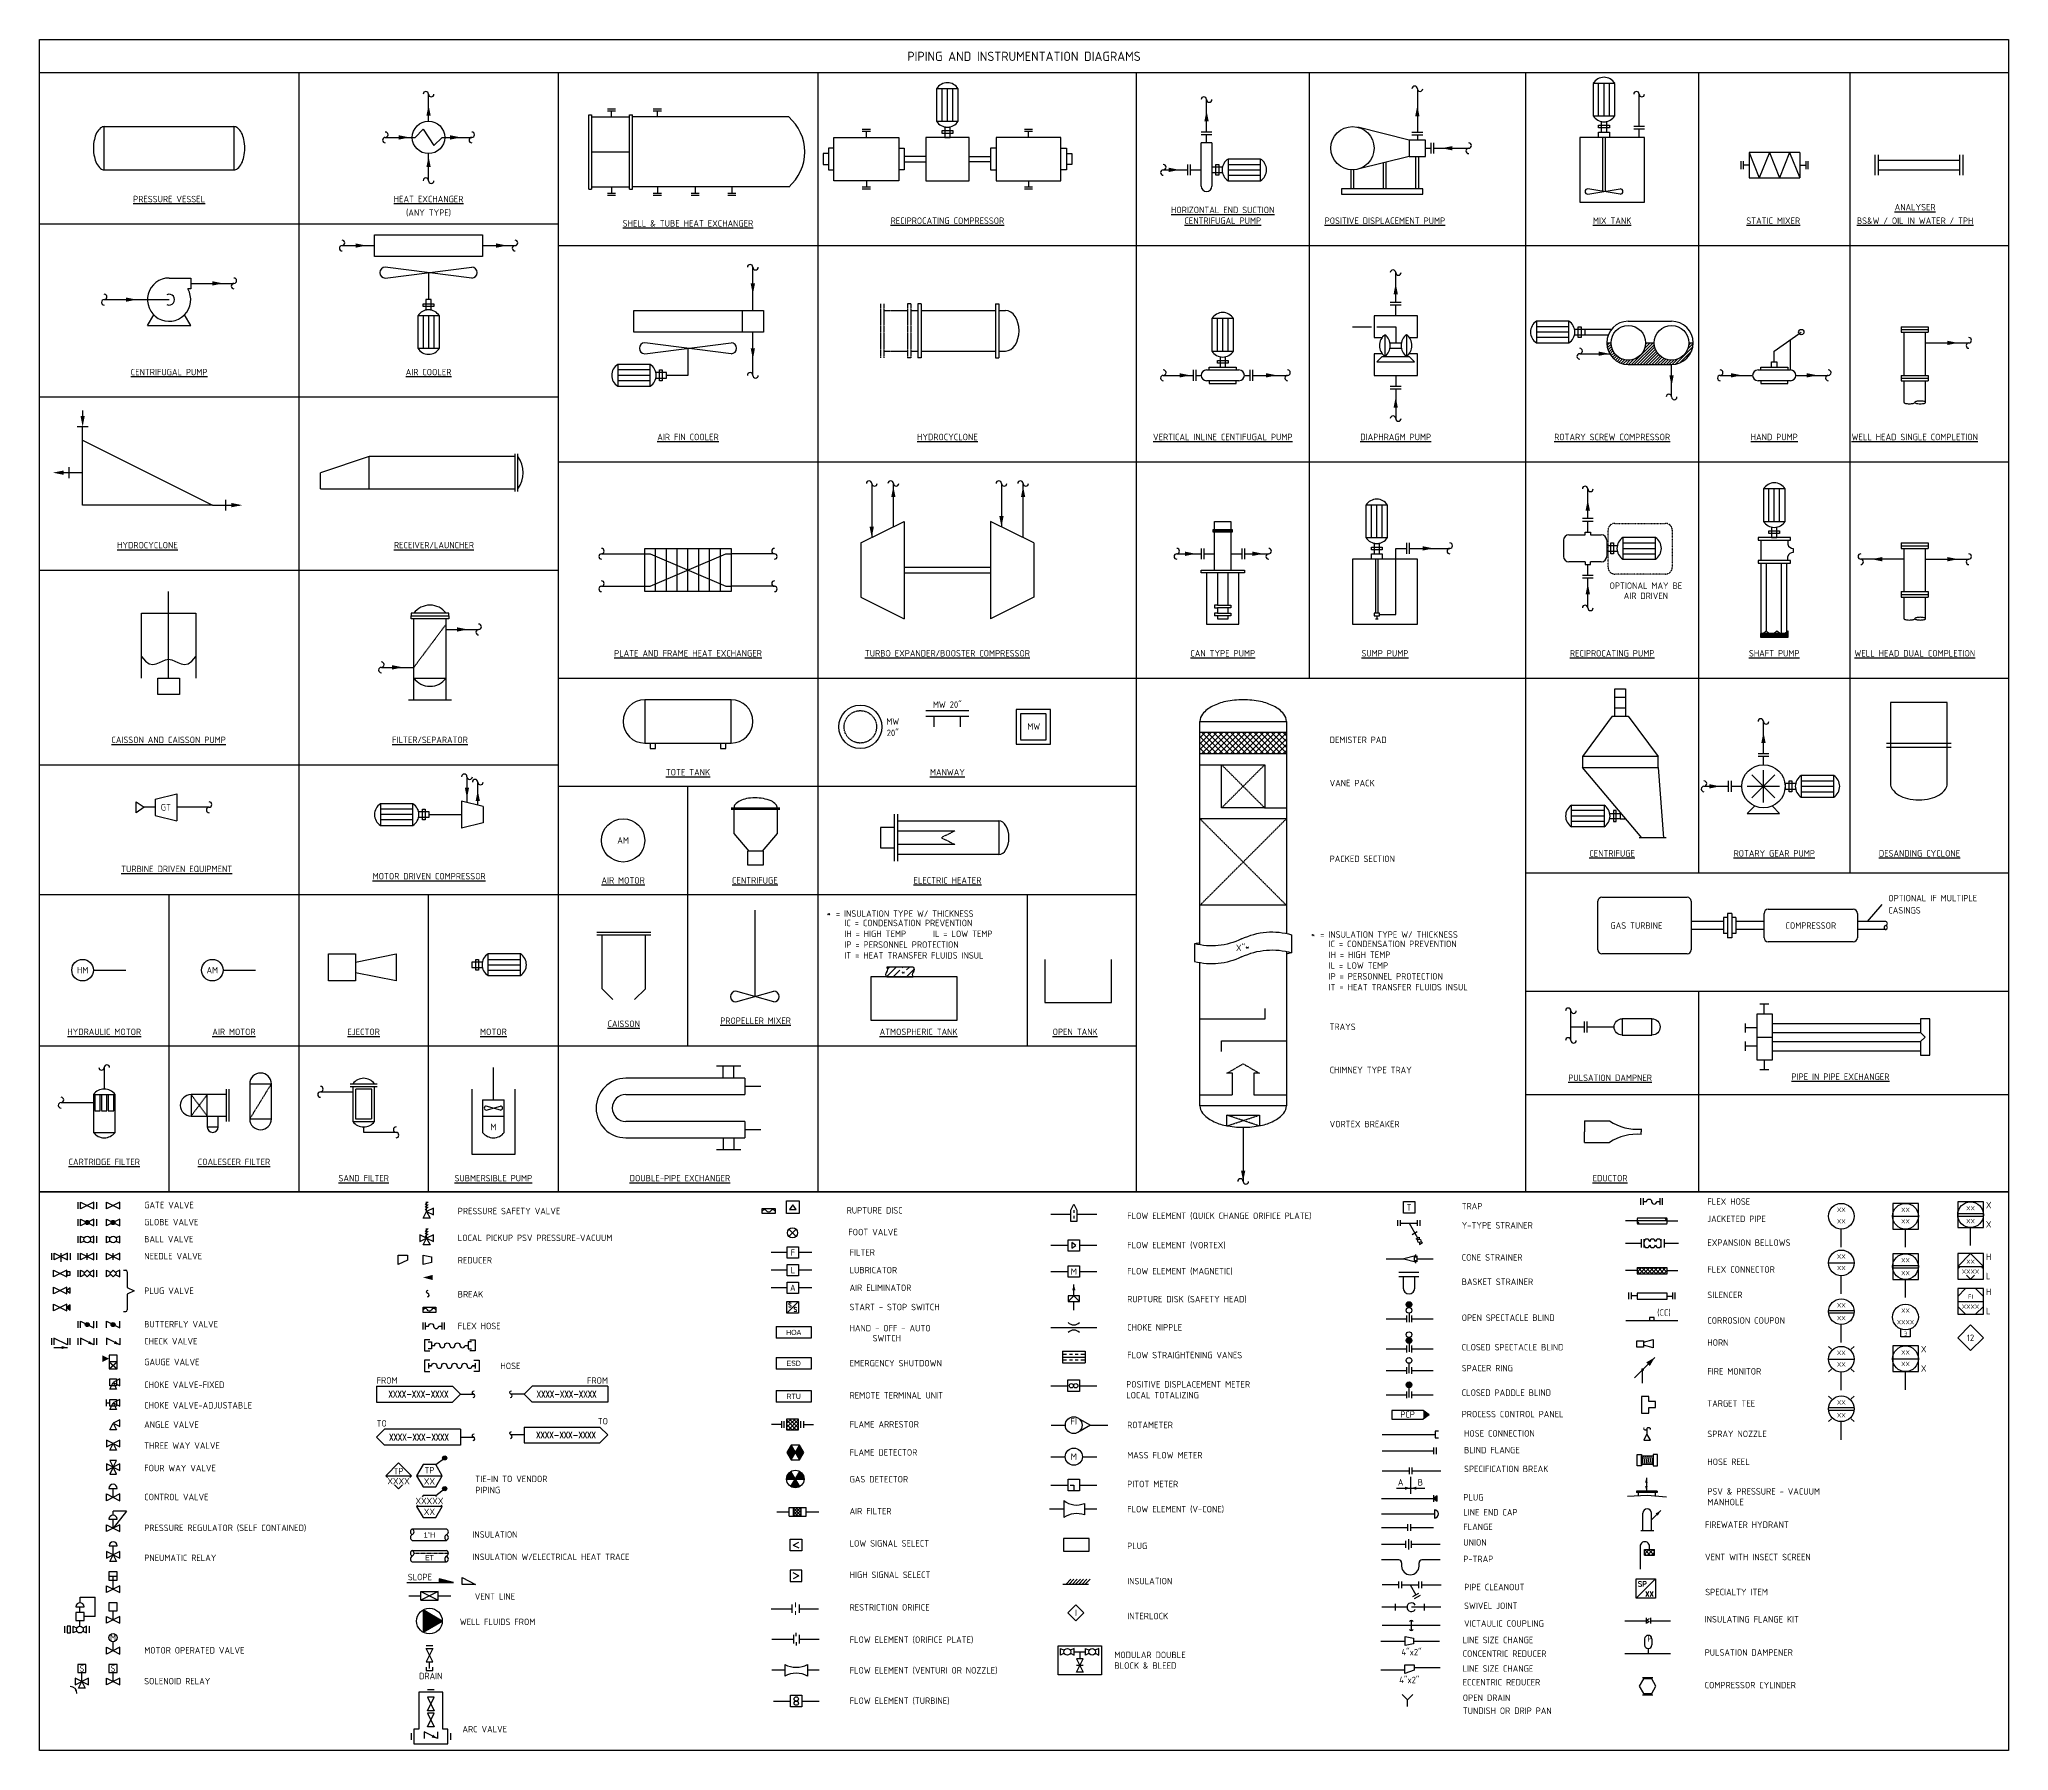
# Model space of a CAD drawing. Header units: millimetres. Extents: x 5058 to 5969, y 3741 to 4532.
import ezdxf
from ezdxf.enums import TextEntityAlignment as Align

# ---------------------------------------------------------------- set-up
doc = ezdxf.new("R2010")
doc.units = ezdxf.units.MM
for name, pattern in [('CENTER2', [1.125, 0.75, -0.125, 0.125, -0.125]), ('DASH1', [0.12, 0.08, -0.04]), ('HIDDEN', [0.375, 0.25, -0.125]), ('HIDDEN2', [0.1875, 0.125, -0.0625]), ('PHANTOM', [2.5, 1.25, -0.25, 0.25, -0.25, 0.25, -0.25])]:
    doc.linetypes.add(name, pattern=pattern)
for name, color, linetype in [('cloud-r', 2, 'Continuous'), ('EQUIP', 3, 'Continuous'), ('INST', 2, 'Continuous'), ('MAJOR', 4, 'Continuous'), ('MINOR', 1, 'Continuous'), ('PID', 2, 'Continuous'), ('PROCESS', 4, 'Continuous'), ('SYM', 2, 'Continuous'), ('SYMBOLS', 2, 'Continuous'), ('text', 3, 'Continuous'), ('TEXT_10', 2, 'Continuous')]:
    doc.layers.add(name, color=color, linetype=linetype)
doc.styles.add('FUNCT', font='simplex', dxfattribs={"width": 0.85})
doc.styles.add('romans', font='romans.shx')
doc.styles.get("Standard").update_dxf_attribs({"font": 'arial.ttf'})
doc.styles.add('X1', font='iso3098b.shx', dxfattribs={"height": 0.125})
doc.linetypes.add('PNEUMATCI_LINE', pattern='A,0.18,["//",romans,S=0.09,R=0,X=0,Y=-0.045],0.18', length=0.36)
doc.dimstyles.new('U13-STD', dxfattribs={"dimtxt": 0.125, "dimasz": 0.125, "dimexe": 0.0625, "dimexo": 0.125, "dimgap": 0.0625, "dimtad": 1, "dimdec": 4, "dimzin": 3, "dimdsep": 46, "dimlunit": 4, "dimtxsty": 'romans', "dimsah": 1, "dimcen": 0.125, "dimclrt": 2, "dimadec": 0, "dimazin": 0, "dimtfac": 1, "dimtdec": 4, "dimtmove": 1, "dimatfit": 3, "dimfxl": 1, "dimfrac": 2, "dimtolj": 1, "dimtzin": 0, "dimarcsym": 0})

msp = doc.modelspace()

# ---------------------------------------------------------------- texts
at = {"linetype": 'Continuous', "style": 'X1'}
msp.add_text('M', height=3, dxfattribs=at).set_placement((5267.9, 4028.9), align=Align.MIDDLE)
at = {"layer": 'MAJOR', "color": 2, "linetype": 'PHANTOM', "style": 'X1'}
for p in [(5423.04, 4127.6), (5647.01, 4117.92), (5616.66, 4112.12), (5457.44, 4100.55)]:
    msp.add_text('*', height=3, dxfattribs=at).set_placement(p, align=Align.MIDDLE)
at = {"layer": 'SYMBOLS', "style": 'X1'}
for s, p in [('T', (5691.43, 3991.74)), ('F', (5406.39, 3970.88)), ('L', (5406.39, 3962.72)), ('M', (5536.36, 3962.07)), ('A', (5406.39, 3954.56)), ('TP', (5224.03, 3869.8)), ('TP', (5238.31, 3870.22)), ('M', (5536.36, 3876.46)), ('XXXX', (5224.03, 3865.19)), ('XX', (5238.31, 3865.08)), ('XXXXX', (5238.31, 3856)), ('XX', (5238.31, 3851.01)), ('I', (5537.31, 3804.29)), ('M', (5092.01, 3792.81)), ('S', (5077.55, 3778.56)), ('S', (5091.98, 3778.56))]:
    msp.add_text(s, height=3, dxfattribs=at).set_placement(p, align=Align.MIDDLE)
for s, p in [('(CC)', (5806.2, 3941.6)), ('B', (5695.45, 3863.12)), ('P', (5801.62, 3790.88))]:
    msp.add_text(s, height=3, dxfattribs=at).set_placement(p)
for s, p in [('FI', (5536.31, 3891.31)), ('PCP', (5690.73, 3894.51)), ('4"x2"', (5692.57, 3784.62)), ('4"x2"', (5691.56, 3771.74))]:
    msp.add_text(s, height=3, dxfattribs=at).set_placement(p, align=Align.CENTER)
msp.add_text('A', height=3, dxfattribs=at).set_placement((5688.81, 3863.12), align=Align.RIGHT)
at = {"layer": 'text', "style": 'X1'}
for s, height, p in [('PIPING AND INSTRUMENTATION DIAGRAMS', 4.275, (5513.32, 4523.9)), ('AM', 3, (5327.9, 4161.4))]:
    msp.add_text(s, height=height, dxfattribs=at).set_placement(p, align=Align.MIDDLE)
at = {"layer": 'TEXT_10', "style": 'X1'}
for s, height, p in [('%%UPRESSURE VESSEL', 3, (5117.9, 4456.4)), ('%%UHEAT EXCHANGER', 3, (5237.9, 4456.4)), ('%%UHORIZONTAL END SUCTION', 3, (5605.25, 4451.38)), ('%%UANALYSER', 3, (5925.49, 4452.65)), ('(ANY TYPE)', 3, (5237.9, 4450.15)), ('%%USHELL & TUBE HEAT EXCHANGER', 3, (5357.9, 4445.15)), ('%%URECIPROCATING COMPRESSOR', 3, (5477.9, 4446.4)), ('%%UCENTRIFUGAL PUMP', 3, (5605.25, 4446.4)), ('%%UPOSITIVE DISPLACEMENT PUMP', 3, (5680.25, 4446.4)), ('%%UMIX TANK', 3, (5785.34, 4446.4)), ('%%USTATIC MIXER', 3, (5859.86, 4446.4)), ('%%UBS&W / OIL IN WATER / TPH', 3, (5925.49, 4446.4)), ('%%UCENTRIFUGAL PUMP', 3, (5117.9, 4376.4)), ('%%UAIR COOLER', 3, (5237.9, 4376.4)), ('%%UAIR FIN COOLER', 3, (5357.9, 4346.4)), ('%%UHYDROCYCLONE', 3, (5477.9, 4346.4)), ('%%UVERTICAL INLINE CENTIFUGAL PUMP', 3, (5605.25, 4346.4)), ('%%UDIAPHRAGM PUMP', 3, (5685.25, 4346.4)), ('%%UROTARY SCREW COMPRESSOR', 3, (5785.34, 4346.4)), ('%%UHAND PUMP', 3, (5860.34, 4346.4)), ('%%UWELL HEAD SINGLE COMPLETION', 3, (5925.34, 4346.4)), ('%%UHYDROCYCLONE', 3, (5107.9, 4296.4)), ('%%URECEIVER/LAUNCHER', 3, (5240.4, 4296.4)), ('OPTIONAL MAY BE', 3, (5800.97, 4277.65)), ('AIR DRIVEN', 3, (5800.97, 4272.97)), ('%%UPLATE AND FRAME HEAT EXCHANGER', 3, (5357.9, 4246.4)), ('%%UTURBO EXPANDER/BOOSTER COMPRESSOR', 3, (5477.9, 4246.4)), ('%%UCAN TYPE PUMP', 3, (5605.25, 4246.4)), ('%%USUMP PUMP', 3, (5680.25, 4246.4)), ('%%URECIPROCATING PUMP', 3, (5785.34, 4246.4)), ('%%USHAFT PUMP', 3, (5860.34, 4246.4)), ('%%UWELL HEAD DUAL COMPLETION', 3, (5925.34, 4246.4)), ('MW 20"', 3, (5477.84, 4222.65)), ('%%UCAISSON AND CAISSON PUMP', 3, (5117.69, 4206.4)), ('%%UFILTER/SEPARATOR', 3, (5238.57, 4206.4)), ('%%UTOTE TANK', 3, (5357.9, 4191.4)), ('%%UMANWAY', 3, (5477.9, 4191.4)), ('%%UCENTRIFUGE', 3, (5785.34, 4153.9)), ('%%UROTARY GEAR PUMP', 3, (5860.34, 4153.9)), ('%%UDESANDING CYCLONE', 3, (5927.53, 4153.9)), ('%%UTURBINE DRIVEN EQUIPMENT', 3, (5121.41, 4146.71)), ('%%UMOTOR DRIVEN COMPRESSOR', 3, (5238.17, 4143.34)), ('%%UAIR MOTOR', 3, (5327.9, 4141.4)), ('%%UCENTRIFUGE', 3, (5388.84, 4141.4)), ('%%UELECTRIC HEATER', 3, (5477.9, 4141.4)), ('X"', 3, (5613.48, 4110.24)), ('%%UHYDRAULIC MOTOR', 3, (5087.9, 4071.4)), ('%%UAIR MOTOR', 3, (5147.9, 4071.4)), ('%%UEJECTOR', 3, (5207.9, 4071.4)), ('%%UMOTOR', 3, (5267.9, 4071.4)), ('%%UCAISSON', 3, (5328.19, 4075.12)), ('%%UPROPELLER MIXER', 3, (5389.17, 4076.53)), ('%%UATMOSPHERIC TANK', 3, (5464.58, 4071.4)), ('%%UOPEN TANK', 3, (5536.97, 4071.4)), ('%%UPIPE IN PIPE EXCHANGER', 3, (5890.94, 4050.65)), ('%%UPULSATION DAMPNER', 3, (5784.4, 4050.15)), ('%%UCARTRIDGE FILTER', 3, (5087.9, 4011.28)), ('%%UCOALESCER FILTER', 3, (5147.9, 4011.28)), ('%%USAND FILTER', 3, (5207.9, 4003.74)), ('%%USUBMERSIBLE PUMP', 3, (5267.9, 4003.74)), ('%%UDOUBLE-PIPE EXCHANGER', 3, (5354.15, 4003.74)), ('%%UEDUCTOR', 3, (5784.4, 4003.74)), ('3', 2, (5921.04, 3932.3))]:
    msp.add_text(s, height=height, dxfattribs=at).set_placement(p, align=Align.CENTER)
for s, height, p in [('MW', 3, (5452.61, 4216.4)), ('20"', 3, (5452.61, 4211.4)), ('MW', 3, (5517.82, 4214.08)), ('GT', 3, (5116.41, 4176.71)), ('GAS TURBINE', 3, (5796.59, 4122.03)), ('COMPRESSOR', 3, (5877.22, 4122.03)), ('HM', 3, (5077.9, 4101.4)), ('AM', 3, (5137.9, 4101.4)), ('XX', 2, (5891.36, 3990.62)), ('XX', 2, (5921.04, 3990.62)), ('XX', 2, (5951.12, 3991.31)), ('XX', 2, (5891.36, 3985.28)), ('XX', 2, (5921.04, 3985.28)), ('XX', 2, (5951.12, 3985.37)), ('XX', 2, (5891.36, 3969.04)), ('XX', 2, (5891.36, 3963.7)), ('XX', 2, (5921.04, 3967.31)), ('XX', 2, (5921.04, 3961.37)), ('XXXX', 2, (5951.12, 3962.03)), ('XX', 2, (5951.12, 3966.64)), ('XX', 2, (5891.36, 3946.48)), ('XX', 2, (5921.04, 3943.99)), ('XXXX', 2, (5951.12, 3945.84)), ('FI', 2, (5951.12, 3950.45)), ('XX', 2, (5891.36, 3940.55)), ('XXXX', 2, (5921.04, 3938.65)), ('12', 3, (5951.12, 3931.45)), ('XX', 2, (5891.36, 3924.48)), ('XX', 2, (5891.36, 3919.14)), ('XX', 2, (5921.04, 3924.69)), ('XX', 2, (5921.04, 3919.35)), ('XX', 2, (5891.36, 3901.57)), ('XX', 2, (5891.36, 3895.63)), ('WELL FLUIDS FROM', 3, (5269.82, 3800.12))]:
    msp.add_text(s, height=height, dxfattribs=at).set_placement(p, align=Align.MIDDLE)
for s, p in [('DEMISTER PAD', (5654.69, 4206.39)), ('VANE PACK', (5654.69, 4186.39)), ('PACKED SECTION', (5654.69, 4151.39)), ('OPTIONAL IF MULTIPLE', (5913.09, 4133.2)), ('= INSULATION TYPE W/ THICKNESS', (5426.34, 4126.05)), ('CASINGS', (5913.09, 4127.57)), ('IC = CONDENSATION PREVENTION', (5430.22, 4121.72)), ('IH = HIGH TEMP', (5430.22, 4116.72)), ('IL = LOW TEMP', (5471.2, 4116.72)), ('= INSULATION TYPE W/ THICKNESS', (5650.31, 4116.38)), ('IP = PERSONNEL PROTECTION', (5430.22, 4111.72)), ('IT = HEAT TRANSFER FLUIDS INSUL', (5430.22, 4106.72)), ('IC = CONDENSATION PREVENTION', (5654.2, 4112.04)), ('IH = HIGH TEMP', (5654.2, 4107.04)), ('IL = LOW TEMP', (5654.2, 4102.04)), ('IP = PERSONNEL PROTECTION', (5654.2, 4097.04)), ('IT = HEAT TRANSFER FLUIDS INSUL', (5654.2, 4092.04)), ('TRAYS', (5654.69, 4073.74)), ('CHIMNEY TYPE TRAY', (5654.69, 4053.74)), ('VORTEX BREAKER', (5654.69, 4028.74)), ('GATE VALVE', (5106.38, 3991.29)), ('PRESSURE SAFETY VALVE', (5251.42, 3988.53)), ('RUPTURE DISC', (5431.32, 3988.85)), ('FLOW ELEMENT (QUICK CHANGE ORIFICE PLATE)', (5561.04, 3986.35)), ('TRAP', (5715.78, 3990.77)), ('FLEX HOSE', (5829.39, 3992.93)), ('X', (5958.24, 3991.31)), ('GLOBE VALVE', (5106.38, 3983.42)), ('FOOT VALVE', (5432.06, 3978.81)), ('Y-TYPE STRAINER', (5715.78, 3981.93)), ('JACKETED PIPE', (5829.39, 3984.93)), ('X', (5958.24, 3982.4)), ('BALL VALVE', (5106.38, 3975.56)), ('LOCAL PICKUP PSV PRESSURE-VACUUM', (5251.42, 3976.15)), ('FILTER', (5432.65, 3969.4)), ('FLOW ELEMENT (VORTEX)', (5561.04, 3972.79)), ('EXPANSION BELLOWS', (5829.39, 3973.93)), ('NEEDLE VALVE', (5106.38, 3967.69)), ('REDUCER', (5251.42, 3965.79)), ('LUBRICATOR', (5432.65, 3961.23)), ('FLOW ELEMENT (MAGNETIC)', (5561.04, 3960.74)), ('CONE STRAINER', (5715.78, 3967.09)), ('FLEX CONNECTOR', (5829.39, 3961.53)), ('H', (5958.24, 3967.42)), ('PLUG VALVE', (5106.38, 3951.69)), ('BREAK', (5251.42, 3950.06)), ('AIR ELIMINATOR', (5432.65, 3953.07)), ('BASKET STRAINER', (5715.78, 3955.86)), ('L', (5958.24, 3958.51)), ('H', (5958.24, 3951.22)), ('START - STOP SWITCH', (5432.65, 3944.16)), ('RUPTURE DISK (SAFETY HEAD)', (5561.04, 3947.81)), ('SILENCER', (5829.39, 3949.78)), ('L', (5958.24, 3942.32)), ('BUTTERFLY VALVE', (5106.38, 3936.22)), ('FLEX HOSE', (5251.42, 3935.39)), ('HAND - OFF - AUTO', (5432.65, 3934.38)), ('CHOKE NIPPLE', (5561.04, 3934.77)), ('OPEN SPECTACLE BLIND', (5715.78, 3939.23)), ('CORROSION COUPON', (5829.39, 3937.94)), ('CHECK VALVE', (5106.38, 3928.35)), ('SWITCH', (5443.28, 3929.76)), ('CLOSED SPECTACLE BLIND', (5715.78, 3925.58)), ('HORN', (5829.39, 3927.74)), ('X', (5928.17, 3924.69)), ('GAUGE VALVE', (5106.38, 3918.74)), ('HOSE', (5271.17, 3916.95)), ('EMERGENCY SHUTDOWN', (5432.65, 3918.19)), ('FLOW STRAIGHTENING VANES', (5561.04, 3921.94)), ('SPACER RING', (5715.78, 3915.91)), ('FIRE MONITOR', (5829.39, 3914.42)), ('X', (5928.17, 3915.79)), ('CHOKE VALVE-FIXED', (5106.38, 3908.24)), ('FROM', (5213.89, 3910.23)), ('POSITIVE DISPLACEMENT METER', (5560.59, 3908.42)), ('CLOSED PADDLE BLIND', (5715.78, 3904.58)), ('CHOKE VALVE-ADJUSTABLE', (5106.38, 3898.73)), ('REMOTE TERMINAL UNIT', (5432.65, 3903.34)), ('LOCAL TOTALIZING', (5560.59, 3903.41)), ('TARGET TEE', (5829.39, 3899.58)), ('ANGLE VALVE', (5106.38, 3889.78)), ('TO', (5213.89, 3890.38)), ('FLAME ARRESTOR', (5432.65, 3889.93)), ('ROTAMETER', (5561.04, 3889.64)), ('PROCESS CONTROL PANEL', (5715.78, 3894.65)), ('THREE WAY VALVE', (5106.38, 3880.11)), ('HOSE CONNECTION', (5716.86, 3885.73)), ('BLIND FLANGE', (5716.86, 3878.01)), ('SPRAY NOZZLE', (5829.39, 3885.52)), ('FOUR WAY VALVE', (5106.38, 3869.71)), ('FLAME DETECTOR', (5432.65, 3876.94)), ('MASS FLOW METER', (5561.04, 3875.64)), ('SPECIFICATION BREAK', (5716.86, 3869.34)), ('HOSE REEL', (5829.39, 3872.62)), ('TIE-IN TO VENDOR ', (5259.55, 3864.7)), ('PIPING', (5259.55, 3859.54)), ('GAS DETECTOR', (5432.65, 3864.54)), ('PITOT METER', (5561.04, 3862.34)), ('CONTROL VALVE', (5106.38, 3856.33)), ('FLOW ELEMENT (V-CONE)', (5561.04, 3850.71)), ('PLUG', (5716.52, 3856.19)), ('PSV & PRESSURE - VACUUM', (5829.39, 3858.91)), ('MANHOLE', (5829.39, 3854)), ('PRESSURE REGULATOR (SELF CONTAINED)', (5106.38, 3842.09)), ('AIR FILTER', (5432.65, 3849.79)), ('LINE END CAP', (5716.52, 3849.27)), ('FLANGE', (5716.52, 3842.53)), ('FIREWATER HYDRANT', (5828.26, 3843.54)), ('INSULATION', (5258.19, 3839)), ('LOW SIGNAL SELECT', (5432.65, 3834.88)), ('PLUG', (5561.04, 3833.73)), ('UNION', (5716.52, 3835.35)), ('PNEUMATIC RELAY', (5106.38, 3828.22)), ('INSULATION W/ELECTRICAL HEAT TRACE', (5258.19, 3828.66)), ('P-TRAP', (5716.52, 3827.7)), ('VENT WITH INSECT SCREEN', (5828.31, 3828.58)), ('SLOPE', (5228.31, 3819.33)), ('HIGH SIGNAL SELECT', (5432.65, 3820.38)), ('INSULATION', (5561.04, 3817.45)), ('PIPE CLEANOUT', (5716.95, 3814.69)), ('VENT LINE', (5259.27, 3810.35)), ('RESTRICTION ORIFICE', (5432.65, 3805.31)), ('SWIVEL JOINT', (5716.86, 3806.05)), ('SPECIALTY ITEM', (5828.43, 3812.4)), ('INTERLOCK', (5561.04, 3801.28)), ('VICTAULIC COUPLING', (5716.86, 3797.85)), ('INSULATING FLANGE KIT', (5828.15, 3799.79)), ('FLOW ELEMENT (ORIFICE PLATE)', (5432.65, 3790.37)), ('LINE SIZE CHANGE', (5716.19, 3790.22)), ('MOTOR OPERATED VALVE', (5106.38, 3785.45)), ('MODULAR DOUBLE', (5555.14, 3783.34)), ('BLOCK & BLEED', (5555.14, 3778.4)), ('CONCENTRIC REDUCER', (5716.19, 3783.9)), ('LINE SIZE CHANGE', (5716.19, 3777.01)), ('PULSATION DAMPENER', (5828.15, 3784.45)), ('SOLENOID RELAY', (5106.38, 3771.2)), ('DRAIN', (5233.54, 3773.56)), ('FLOW ELEMENT (VENTURI OR NOZZLE)', (5432.65, 3776.19)), ('ECCENTRIC REDUCER', (5716.19, 3770.69)), ('COMPRESSOR CYLINDER', (5828.14, 3769.36)), ('FLOW ELEMENT (TURBINE)', (5432.65, 3762.15)), ('OPEN DRAIN ', (5716.28, 3763.51)), ('TUNDISH OR DRIP PAN', (5716.28, 3757.52)), ('ARC VALVE', (5253.59, 3749.01))]:
    msp.add_text(s, height=3, dxfattribs=at).set_placement(p)
for s, p in [('FROM', (5320.88, 3910.19)), ('TO', (5320.88, 3891.37))]:
    msp.add_text(s, height=3, dxfattribs=at).set_placement(p, align=Align.RIGHT)

# ---------------------------------------------------------------- blocks, each defined once
blk = doc.blocks.new('INSUL')
for p, q in [((-0.375, 0.125), (0.375, 0.125)), ((-0.375, -0.125), (0.375, -0.125))]:
    blk.add_line(p, q)
for centre, start, end in [((-0.34375, 0.0625), 116.565051, 243.434949), ((-0.40625, 0.0625), 296.565051, 63.434949), ((0.34375, 0.0625), 296.565051, 63.434949), ((-0.34375, -0.0625), 116.565051, 243.434949), ((0.40625, -0.0625), 116.565051, 243.434949), ((0.34375, -0.0625), 296.565051, 63.434949)]:
    blk.add_arc(centre, 0.06988, start, end)
at = {"color": 2, "width": 0.85}
blk.add_attdef('INSUL_TK', text='', height=0.1, dxfattribs=at).set_placement((0, -0.0625), align=Align.CENTER)
blk = doc.blocks.new('SP_PTUBE')
for p, q in [((-0.125, -0.125), (-0.125, 0.125)), ((-0.125, 0.125), (0.125, 0.125)), ((-0.078125, 0), (0, 0)), ((0, 0), (0, -0.125)), ((0.125, 0.125), (0.125, -0.125)), ((0.125, -0.125), (-0.125, -0.125))]:
    blk.add_line(p, q)
blk = doc.blocks.new('SP')
at = {"layer": 'SYMBOLS'}
blk.add_lwpolyline([(0, 0), (0, 0.375), (0.375, 0.375), (0.375, 0), (0, 0), (0.375, 0.375)], dxfattribs=at)
at = {"layer": 'SYMBOLS', "style": 'romans'}
for tag, p in [('SP', (0.118, 0.228)), ('79', (0.257, 0.031))]:
    blk.add_attdef(tag, text='', height=0.1, dxfattribs=at).set_placement(p, align=Align.CENTER)
blk = doc.blocks.new('*X18')
at = {"color": 0}
for p, q in [((15.089, 5.145), (15.14, 5.196)), ((15.089, 5.189), (15.095, 5.196)), ((15.152, 5.133), (15.089, 5.196)), ((15.108, 5.133), (15.089, 5.152)), ((15.121, 5.133), (15.184, 5.196)), ((15.196, 5.133), (15.133, 5.196)), ((15.165, 5.133), (15.198, 5.166)), ((15.198, 5.176), (15.178, 5.196))]:
    blk.add_line(p, q, dxfattribs=at)
blk = doc.blocks.new('ARROW2')
at = {"layer": 'SYM'}
for p, q in [((-1.629, 0.153), (-0.153, 0.153)), ((-1.629, 0.153), (-1.629, -0.156)), ((-0.153, 0.153), (0.003, 0)), ((0.003, 0), (-0.153, -0.156)), ((-1.629, -0.156), (-0.153, -0.156))]:
    blk.add_line(p, q, dxfattribs=at)
at = {"layer": 'SYM', "width": 0.85}
blk.add_attdef('D501-1020-DP-006', (-1.533, -0.051), '', height=0.0989, dxfattribs=at)
blk = doc.blocks.new('TMETER')
for p, q in [((-0.125, -0.125), (-0.125, 0.125)), ((-0.125, 0.125), (0.125, 0.125)), ((0.125, 0.125), (0.125, -0.125)), ((0.125, -0.125), (-0.125, -0.125))]:
    blk.add_line(p, q)
for centre in [(0, 0.046875), (0, -0.046875)]:
    blk.add_circle(centre, 0.046875)
blk = doc.blocks.new('FIXEDR')
for centre, start, end in [((0, 0.234375), 225, 315), ((0, -0.234375), 45, 135)]:
    blk.add_arc(centre, 0.176777, start, end)
blk = doc.blocks.new('STVANE')
for p, q in [((-0.25, 0.125), (0.25, 0.125)), ((-0.25, 0.125), (-0.25, -0.125)), ((-0.25, 0.0625), (-0.15625, 0.0625)), ((-0.09375, 0.0625), (-0.03125, 0.0625)), ((0.03125, 0.0625), (0.09375, 0.0625)), ((0.15625, 0.0625), (0.25, 0.0625)), ((0.25, 0.125), (0.25, -0.125)), ((-0.25, -0.0625), (-0.15625, -0.0625)), ((-0.25, -0.125), (0.25, -0.125)), ((-0.09375, -0.0625), (-0.03125, -0.0625)), ((0.03125, -0.0625), (0.09375, -0.0625)), ((0.15625, -0.0625), (0.25, -0.0625))]:
    blk.add_line(p, q)
blk = doc.blocks.new('VORTEX')
for p, q in [((-0.125, 0.125), (0.125, 0.125)), ((-0.125, -0.125), (-0.125, 0.125)), ((0.046875, 0), (-0.046875, 0.0625)), ((-0.046875, 0.0625), (-0.046875, -0.0625)), ((-0.046875, -0.0625), (0.046875, 0)), ((0.125, 0.125), (0.125, -0.125)), ((0.125, -0.125), (-0.125, -0.125))]:
    blk.add_line(p, q)
blk = doc.blocks.new('RUPTURE')
for p, q in [((0.0625, 0.125), (-0.0625, 0.125)), ((-0.0625, 0.125), (-0.0625, -0.125)), ((0.0625, 0), (-0.0625, 0.125)), ((-0.0625, -0.125), (0.0625, 0)), ((0.0625, -0.125), (0.0625, 0.125)), ((-0.0625, -0.125), (0.0625, -0.125))]:
    blk.add_line(p, q)
blk = doc.blocks.new('SRMETER')
for p, q in [((-0.0625, 0.09375), (0, 0.21875)), ((-0.0625, -0.15625), (-0.0625, 0.09375)), ((0, 0.21875), (0.0625, 0.09375)), ((0, 0.09375), (0, 0.03125)), ((0.0625, 0.09375), (0.0625, -0.15625)), ((0.0625, -0.15625), (-0.0625, -0.15625)), ((0, -0.03125), (0, -0.09375))]:
    blk.add_line(p, q)
blk = doc.blocks.new('*X17')
at = {"color": 0}
for p, q in [((18.15, 17.531), (18.244, 17.625)), ((18.15, 17.62), (18.155, 17.625)), ((18.213, 17.496), (18.15, 17.559)), ((18.301, 17.496), (18.172, 17.625)), ((18.203, 17.496), (18.332, 17.625)), ((18.39, 17.496), (18.261, 17.625)), ((18.291, 17.496), (18.42, 17.625)), ((18.478, 17.496), (18.349, 17.625)), ((18.38, 17.496), (18.509, 17.625)), ((18.567, 17.496), (18.438, 17.625)), ((18.468, 17.496), (18.597, 17.625)), ((18.655, 17.496), (18.526, 17.625)), ((18.556, 17.496), (18.685, 17.625)), ((18.743, 17.496), (18.614, 17.625)), ((18.645, 17.496), (18.774, 17.625)), ((18.804, 17.524), (18.703, 17.625)), ((18.733, 17.496), (18.804, 17.567)), ((18.804, 17.612), (18.791, 17.625))]:
    blk.add_line(p, q, dxfattribs=at)
blk = doc.blocks.new('METER')
for p, q in [((-0.0625, 0.09445), (-0.0625, -0.09305)), ((0, 0.0625), (0, 0.140625)), ((0.0625, 0.09445), (0.0625, -0.09305)), ((0, -0.0625), (0, -0.140625))]:
    blk.add_line(p, q)
blk = doc.blocks.new('VENTURI')
for p, q in [((-0.25, 0.125), (-0.25, -0.125)), ((0.25, 0.125), (0.25, -0.125))]:
    blk.add_line(p, q)
for centre, start, end in [((0, 0.625), 243.417, 296.583), ((0, -0.625), 63.417, 116.583)]:
    blk.add_arc(centre, 0.559, start, end)
blk = doc.blocks.new('TAG_LS')
for p, q in [((-0.125, 0.125), (0.125, 0.125)), ((-0.125, -0.125), (-0.125, 0.125)), ((-0.0625, 0), (0.0625, 0.0625)), ((-0.0625, 0), (0.0625, -0.0625)), ((0.125, 0.125), (0.125, -0.125)), ((0.125, -0.125), (-0.125, -0.125))]:
    blk.add_line(p, q)
blk = doc.blocks.new('TAG_CON')
for p, q in [((-0.125, -0.125), (0.125, 0.125)), ((-0.125, -0.125), (-0.125, 0.125)), ((-0.125, 0.125), (0.125, 0.125)), ((0.125, 0.125), (0.125, -0.125)), ((0.125, -0.125), (-0.125, -0.125))]:
    blk.add_line(p, q)
at = {"color": 2, "style": 'FUNCT', "width": 0.85}
for tag, p in [('OUT', (-0.062, 0.047)), ('INP', (0.055, -0.047))]:
    blk.add_attdef(tag, text='', height=0.0938, dxfattribs=at).set_placement(p, align=Align.MIDDLE)
blk = doc.blocks.new('FLAG')
for p, q in [((-0.375, 0.125), (0.375, 0.125)), ((-0.375, 0.125), (-0.375, -0.125)), ((0.375, 0.125), (0.375, -0.125)), ((0.375, -0.125), (-0.375, -0.125))]:
    blk.add_line(p, q)
at = {"color": 2, "width": 0.85}
blk.add_attdef('FLAG', text='', height=0.1, dxfattribs=at).set_placement((0, 0), align=Align.MIDDLE)
blk = doc.blocks.new('*X16')
at = {"color": 0}
for p, q in [((1.125, 18.803), (1.322, 19)), ((1.125, 18.891), (1.234, 19)), ((1.125, 18.979), (1.146, 19)), ((1.314, 18.75), (1.125, 18.939)), ((1.375, 18.778), (1.153, 19)), ((1.161, 18.75), (1.375, 18.964)), ((1.375, 18.866), (1.241, 19)), ((1.375, 18.954), (1.329, 19)), ((1.226, 18.75), (1.125, 18.851)), ((1.137, 18.75), (1.125, 18.762)), ((1.249, 18.75), (1.375, 18.876)), ((1.337, 18.75), (1.375, 18.788))]:
    blk.add_line(p, q, dxfattribs=at)
blk = doc.blocks.new('K4')
for p, q in [((-0.125, 0.125), (0.125, 0.125)), ((-0.125, -0.125), (-0.125, 0.125)), ((-0.046, 0.062), (-0.046, -0.062)), ((0.046, 0), (-0.046, 0.062)), ((-0.046, -0.062), (0.046, 0)), ((0.125, 0.125), (0.125, -0.125)), ((0.125, -0.125), (-0.125, -0.125))]:
    blk.add_line(p, q)
blk = doc.blocks.new('FLG')
at = {"color": 0}
blk.add_line((0, 0.25), (0, -0.25), dxfattribs=at)
blk = doc.blocks.new('MOTOR')
at = {"color": 0}
for p, q in [((0, 0.1), (0, -0.1)), ((0.4, 0.1), (0, 0.1)), ((0.6, 0.4), (0.6, -0.4)), ((1.8, 0.4), (0.6, 0.4)), ((1.8, -0.4), (1.8, 0.4)), ((0, -0.1), (0.4, -0.1)), ((0.6, -0.4), (1.8, -0.4))]:
    blk.add_line(p, q, dxfattribs=at)
at = {"color": 2}
for p, q in [((0.15, 0.2), (0.25, 0.2)), ((0.15, -0.2), (0.15, 0.2)), ((0.25, 0.2), (0.25, -0.2)), ((0.25, -0.2), (0.15, -0.2))]:
    blk.add_line(p, q, dxfattribs=at)
at = {"color": 2, "linetype": 'Continuous'}
for p, q in [((0.6, 0.2), (1.8, 0.2)), ((0.6, 0), (1.8, 0)), ((0.6, -0.2), (1.8, -0.2))]:
    blk.add_line(p, q, dxfattribs=at)
at = {"color": 0}
for centre, start, end in [((0.85, 0), 122.00538, 237.99462), ((1.55, 0), 302.00538, 57.99462)]:
    blk.add_arc(centre, 0.472, start, end, dxfattribs=at)

# ---------------------------------------------------------------- hatches: boundary and pattern name
h = msp.add_hatch()
h.set_pattern_fill('ANSI37', color=256, scale=0.6)
h.set_pattern_definition([(45, (1870.4389, 2839.1408), (-1.3470384, 1.3470384), []), (135, (1870.4389, 2839.1408), (-1.3470384, -1.3470384), [])])
h.paths.add_polyline_path([(5634.69, 4211.39), (5594.69, 4211.39), (5594.69, 4201.39), (5634.69, 4201.39)])
at = {"layer": 'EQUIP'}
h = msp.add_hatch(dxfattribs=at)
h.set_pattern_fill('ANSI31', color=256, scale=0.3)
h.set_pattern_definition([(45, (1870.4389, 2839.1408), (-0.6735192, 0.6735192), [])])
h.paths.add_polyline_path([(5804.84, 4391.4), (5800.84, 4391.4, -1), (5784.84, 4391.4), (5782.84, 4391.4, 0.414214), (5792.84, 4381.4), (5812.84, 4381.4, 0.414214), (5822.84, 4391.4), (5820.84, 4391.4, -1)])
at = {"layer": 'SYMBOLS'}
h = msp.add_hatch(color=256, dxfattribs=at)
edge = h.paths.add_edge_path()
edge.add_arc((5080.03, 3984.75), 0.935, 0, 360)
h = msp.add_hatch(color=256, dxfattribs=at)
edge = h.paths.add_edge_path()
edge.add_arc((5091.98, 3984.75), 0.935, 0, 360)
for points in [[(5070.61, 3945.41), (5072.17, 3944.23), (5072.17, 3946.6)], [(5702.8, 3857.15), (5704.36, 3855.96), (5704.36, 3858.33), (5702.8, 3857.15)], [(5249.48, 3818.29), (5242.8, 3820.07), (5242.8, 3818.29)], [(5244.25, 3800.49), (5235.34, 3805.63), (5235.34, 3795.34)]]:
    msp.add_hatch(color=256, dxfattribs=at).paths.add_polyline_path(points)
h = msp.add_hatch(color=256, dxfattribs=at)
edge = h.paths.add_edge_path()
edge.add_arc((5691.4, 3946.78), 1.32, 0, 360)
h = msp.add_hatch(color=256, dxfattribs=at)
edge = h.paths.add_edge_path()
edge.add_arc((5080.03, 3937.55), 0.935, 0, 360)
h = msp.add_hatch(color=256, dxfattribs=at)
edge = h.paths.add_edge_path()
edge.add_arc((5091.98, 3937.55), 0.935, 0, 360)
h = msp.add_hatch(color=256, dxfattribs=at)
edge = h.paths.add_edge_path()
edge.add_arc((5691.4, 3930.24), 1.32, 0, 360)
h = msp.add_hatch(color=256, dxfattribs=at)
edge = h.paths.add_edge_path()
edge.add_arc((5691.4, 3909.73), 1.32, 0, 360)
h = msp.add_hatch(color=256, dxfattribs=at)
edge = h.paths.add_edge_path()
edge.add_arc((5245.36, 3875.91), 0.95, 0, 360)
h = msp.add_hatch(dxfattribs=at)
h.set_pattern_fill('ANSI31', color=256, scale=7.125, angle=35, style=0)
h.set_pattern_definition([(80, (5498.2013, 3704.39165), (-0.8770944, 0.1546554), [])])
h.paths.add_polyline_path([(5798.98, 3876.86), (5804.34, 3876.86), (5804.34, 3872.84), (5798.98, 3872.84)])
h = msp.add_hatch(color=256, dxfattribs=at)
edge = h.paths.add_edge_path()
edge.add_arc((5245.36, 3861.69), 0.95, 0, 360)
h = msp.add_hatch(color=256, dxfattribs=at)
h.paths.add_polyline_path([(5405.5, 3869.66, 0.267949), (5403.47, 3866.15), (5407.53, 3866.15)])
h.paths.add_polyline_path([(5407.53, 3866.15), (5411.59, 3866.15, 0.267949), (5409.56, 3869.66)])
h.paths.add_polyline_path([(5405.5, 3862.64, 0.267949), (5409.56, 3862.64), (5407.53, 3866.15)])

# ---------------------------------------------------------------- linework, layer by layer
at = {"linetype": 'Continuous'}
for p, q in [((5057.9, 4516.4), (5968.74, 4516.4)), ((5177.9, 4516.4), (5177.9, 3998.9)), ((5297.9, 4516.4), (5297.9, 3998.9)), ((5417.9, 4516.4), (5417.9, 3998.9)), ((5565.25, 4516.4), (5565.25, 3998.9)), ((5645.25, 4516.4), (5645.25, 4236.4)), ((5745.34, 4516.4), (5745.34, 3998.9)), ((5825.34, 4516.4), (5825.34, 4146.4)), ((5895.34, 4516.4), (5895.34, 4146.4)), ((5057.9, 4446.4), (5297.9, 4446.4)), ((5297.9, 4436.4), (5968.74, 4436.4)), ((5057.9, 4366.4), (5297.9, 4366.4)), ((5297.9, 4336.4), (5968.74, 4336.4)), ((5057.9, 4286.4), (5297.9, 4286.4)), ((5117.69, 4236.4), (5117.69, 4276.4)), ((5297.9, 4236.4), (5968.74, 4236.4)), ((5057.9, 4196.4), (5297.9, 4196.4)), ((5850.04, 4181.1), (5860.64, 4191.71)), ((5860.64, 4181.1), (5850.04, 4191.71)), ((5855.34, 4178.9), (5855.34, 4193.9)), ((5297.9, 4186.4), (5565.25, 4186.4)), ((5357.9, 4066.4), (5357.9, 4186.4)), ((5847.84, 4186.4), (5862.84, 4186.4)), ((5745.34, 4146.4), (5968.74, 4146.4)), ((5057.9, 4136.4), (5565.25, 4136.4)), ((5117.9, 3998.85), (5117.9, 4136.4)), ((5237.9, 3998.9), (5237.9, 4136.4)), ((5514.75, 4136.4), (5514.75, 4066.4)), ((5745.34, 4091.72), (5968.74, 4091.72)), ((5825.34, 4091.72), (5825.34, 3998.9)), ((5057.9, 4066.4), (5565.25, 4066.4)), ((5267.9, 4041.4), (5267.9, 4056.4)), ((5745.34, 4043.9), (5968.74, 4043.9))]:
    msp.add_line(p, q, dxfattribs=at)
at = {"color": 0}
for p, q in [((5391.65, 4047.65), (5384.15, 4047.65)), ((5271.18, 4036.72), (5264.62, 4038.59)), ((5264.62, 4036.72), (5271.18, 4038.59)), ((5391.65, 4027.65), (5384.15, 4027.65))]:
    msp.add_line(p, q, dxfattribs=at)
at = {"linetype": 'Continuous'}
for points in [[(5968.74, 3998.9), (5057.9, 3998.9), (5057.9, 4531.72), (5968.74, 4531.72)], [(5057.9, 3998.9), (5968.74, 3998.9), (5968.74, 3740.59), (5057.9, 3740.59)]]:
    msp.add_lwpolyline(points, close=True, dxfattribs=at)
msp.add_lwpolyline([(5105.19, 4246.4), (5107.01, 4244.2), (5108.73, 4243.04), (5110.36, 4242.71), (5111.91, 4242.97), (5113.41, 4243.57), (5114.86, 4244.29), (5116.28, 4244.9), (5117.69, 4245.15), (5119.1, 4244.9), (5120.52, 4244.29), (5121.98, 4243.57), (5123.47, 4242.97), (5125.03, 4242.71), (5126.66, 4243.04), (5128.37, 4244.2), (5130.19, 4246.4)], dxfattribs=at)
at = {"color": 0}
for centre, start, end in [((5264.62, 4037.65), 90, 270), ((5271.18, 4037.65), 270, 90)]:
    msp.add_arc(centre, 0.938, start, end, dxfattribs=at)
at = {"layer": 'EQUIP'}
for p, q in [((5472.9, 4508.9), (5472.9, 4493.9)), ((5482.9, 4508.9), (5472.9, 4508.9)), ((5482.9, 4493.9), (5482.9, 4508.9)), ((5776.59, 4511.4), (5776.59, 4496.4)), ((5786.59, 4511.4), (5776.59, 4511.4)), ((5786.59, 4496.4), (5786.59, 4511.4)), ((5312, 4462.47), (5312, 4496.89)), ((5312, 4496.89), (5313.35, 4496.89)), ((5313.35, 4496.89), (5313.35, 4462.47)), ((5313.35, 4495.88), (5330.9, 4495.88)), ((5330.9, 4462.47), (5330.9, 4496.89)), ((5330.9, 4496.89), (5332.25, 4496.89)), ((5332.25, 4462.47), (5332.25, 4496.89)), ((5404.48, 4495.88), (5332.25, 4495.88)), ((5472.9, 4493.9), (5482.9, 4493.9)), ((5476.65, 4491.4), (5476.65, 4486.4)), ((5479.15, 4486.4), (5479.15, 4491.4)), ((5776.59, 4496.4), (5786.59, 4496.4)), ((5780.34, 4493.9), (5780.34, 4488.9)), ((5782.84, 4488.9), (5782.84, 4493.9)), ((5476.65, 4486.4), (5479.15, 4486.4)), ((5780.34, 4488.9), (5782.84, 4488.9)), ((5600.25, 4472.65), (5600.25, 4470.15)), ((5605.25, 4472.65), (5600.25, 4472.65)), ((5607.75, 4476.4), (5607.75, 4466.4)), ((5622.75, 4476.4), (5607.75, 4476.4)), ((5622.75, 4466.4), (5622.75, 4476.4)), ((5906.9, 4478.28), (5906.9, 4468.9)), ((5908.47, 4478.28), (5908.47, 4468.9)), ((5908.47, 4475.93), (5945.97, 4475.93)), ((5945.97, 4478.28), (5945.97, 4468.9)), ((5947.53, 4478.28), (5947.53, 4468.9)), ((5313.35, 4463.48), (5330.9, 4463.48)), ((5404.48, 4463.48), (5332.25, 4463.48)), ((5600.25, 4470.15), (5605.25, 4470.15)), ((5607.75, 4466.4), (5622.75, 4466.4)), ((5945.97, 4471.25), (5908.47, 4471.25)), ((5312, 4462.47), (5313.35, 4462.47)), ((5330.9, 4462.47), (5332.25, 4462.47)), ((5212.9, 4441.4), (5262.9, 4441.4)), ((5212.9, 4431.4), (5212.9, 4441.4)), ((5262.9, 4431.4), (5212.9, 4431.4)), ((5117.9, 4421.4), (5127.9, 4421.4)), ((5127.9, 4421.4), (5127.9, 4416.4)), ((5257.9, 4421.4), (5217.9, 4426.4)), ((5217.9, 4421.4), (5257.9, 4426.4)), ((5117.9, 4411.4), (5117.91, 4411.4)), ((5127.9, 4416.4), (5126.56, 4416.4)), ((5236.65, 4411.4), (5236.65, 4406.4)), ((5239.15, 4411.4), (5236.65, 4411.4)), ((5239.15, 4406.4), (5239.15, 4411.4)), ((5464.15, 4409.53), (5464.15, 4384.53)), ((5465.71, 4409.53), (5464.15, 4409.53)), ((5465.71, 4409.53), (5465.71, 4384.53)), ((5500.09, 4409.53), (5500.09, 4384.53)), ((5500.09, 4409.53), (5501.65, 4409.53)), ((5501.65, 4409.53), (5501.65, 4384.53)), ((5107.9, 4399.4), (5110.83, 4404.33)), ((5107.9, 4399.4), (5127.9, 4399.4)), ((5127.9, 4399.4), (5124.97, 4404.33)), ((5232.9, 4403.9), (5232.9, 4388.9)), ((5242.9, 4403.9), (5232.9, 4403.9)), ((5242.9, 4388.9), (5242.9, 4403.9)), ((5332.9, 4406.4), (5382.9, 4406.4)), ((5332.9, 4396.4), (5332.9, 4406.4)), ((5382.9, 4406.4), (5382.9, 4396.4)), ((5465.71, 4406.4), (5500.09, 4406.4)), ((5501.65, 4406.4), (5504.78, 4406.4)), ((5600.25, 4402.65), (5600.25, 4387.65)), ((5610.25, 4402.65), (5600.25, 4402.65)), ((5610.25, 4387.65), (5610.25, 4402.65)), ((5792.84, 4401.4), (5812.84, 4401.4)), ((5382.9, 4396.4), (5332.9, 4396.4)), ((5337.9, 4386.4), (5377.9, 4391.4)), ((5377.9, 4386.4), (5337.9, 4391.4)), ((5785.04, 4397.65), (5772.84, 4397.65)), ((5772.84, 4395.15), (5783.57, 4395.15)), ((5232.9, 4388.9), (5242.9, 4388.9)), ((5340.4, 4381.4), (5325.4, 4381.4)), ((5325.4, 4381.4), (5325.4, 4371.4)), ((5340.4, 4371.4), (5340.4, 4381.4)), ((5465.71, 4384.53), (5464.15, 4384.53)), ((5465.71, 4387.65), (5500.09, 4387.65)), ((5500.09, 4384.53), (5501.65, 4384.53)), ((5501.65, 4387.65), (5504.78, 4387.65)), ((5600.25, 4387.65), (5610.25, 4387.65)), ((5604, 4385.15), (5604, 4380.15)), ((5606.5, 4380.15), (5606.5, 4385.15)), ((5792.84, 4381.4), (5812.84, 4381.4)), ((5347.9, 4377.65), (5342.9, 4377.65)), ((5342.9, 4375.15), (5347.9, 4375.15)), ((5347.9, 4375.15), (5347.9, 4377.65)), ((5604, 4380.15), (5606.5, 4380.15)), ((5325.4, 4371.4), (5340.4, 4371.4)), ((5210.4, 4338.9), (5187.9, 4331.4)), ((5210.4, 4323.9), (5210.4, 4338.9)), ((5277.9, 4338.9), (5210.4, 4338.9)), ((5277.9, 4322.65), (5277.9, 4340.15)), ((5279.15, 4322.65), (5279.15, 4340.15)), ((5187.9, 4323.9), (5187.9, 4331.4)), ((5187.9, 4323.9), (5277.9, 4323.9)), ((5855.34, 4323.9), (5855.34, 4308.9)), ((5865.34, 4323.9), (5855.34, 4323.9)), ((5865.34, 4308.9), (5865.34, 4323.9)), ((5437.9, 4298.9), (5457.9, 4308.9)), ((5457.9, 4308.9), (5457.9, 4263.9)), ((5497.9, 4308.9), (5497.9, 4263.9)), ((5517.9, 4298.9), (5497.9, 4308.9)), ((5671.5, 4316.4), (5671.5, 4301.4)), ((5681.5, 4316.4), (5671.5, 4316.4)), ((5681.5, 4301.4), (5681.5, 4316.4)), ((5855.34, 4308.9), (5865.34, 4308.9)), ((5671.5, 4301.4), (5681.5, 4301.4)), ((5790.34, 4301.4), (5790.34, 4291.4)), ((5805.34, 4301.4), (5790.34, 4301.4)), ((5805.34, 4291.4), (5805.34, 4301.4)), ((5859.09, 4306.4), (5859.09, 4301.4)), ((5859.09, 4301.4), (5861.59, 4301.4)), ((5861.59, 4301.4), (5861.59, 4306.4)), ((5437.9, 4298.9), (5437.9, 4273.9)), ((5517.9, 4298.9), (5517.9, 4273.9)), ((5675.25, 4298.9), (5675.25, 4293.9)), ((5675.25, 4293.9), (5677.75, 4293.9)), ((5677.75, 4293.9), (5677.75, 4298.9)), ((5782.84, 4297.65), (5782.84, 4295.15)), ((5787.84, 4297.65), (5782.84, 4297.65)), ((5782.84, 4295.15), (5787.84, 4295.15)), ((5790.34, 4291.4), (5805.34, 4291.4)), ((5437.9, 4273.9), (5457.9, 4263.9)), ((5517.9, 4273.9), (5497.9, 4263.9)), ((5467.84, 4218.9), (5487.84, 4218.9)), ((5471.84, 4213.9), (5471.84, 4218.9)), ((5483.84, 4218.9), (5483.84, 4213.9)), ((5525.64, 4221.89), (5509.64, 4221.89)), ((5509.64, 4221.89), (5509.64, 4205.89)), ((5525.64, 4205.89), (5525.64, 4221.89)), ((5509.64, 4205.89), (5525.64, 4205.89)), ((5912.22, 4206.4), (5942.22, 4206.4)), ((5912.22, 4204.53), (5942.22, 4204.53)), ((5872.84, 4191.4), (5872.84, 4181.4)), ((5887.84, 4191.4), (5872.84, 4191.4)), ((5887.84, 4181.4), (5887.84, 4191.4)), ((5111.41, 4180.46), (5121.41, 4182.96)), ((5121.41, 4182.96), (5121.41, 4170.46)), ((5865.34, 4187.65), (5865.34, 4185.15)), ((5870.34, 4187.65), (5865.34, 4187.65)), ((5865.34, 4185.15), (5870.34, 4185.15)), ((5872.84, 4181.4), (5887.84, 4181.4)), ((5111.41, 4180.46), (5111.41, 4172.96)), ((5111.41, 4172.96), (5121.41, 4170.46)), ((5230.67, 4178.34), (5215.67, 4178.34)), ((5215.67, 4178.34), (5215.67, 4168.34)), ((5230.67, 4168.34), (5230.67, 4178.34)), ((5238.17, 4174.59), (5233.17, 4174.59)), ((5233.17, 4172.09), (5238.17, 4172.09)), ((5238.17, 4172.09), (5238.17, 4174.59)), ((5253.17, 4179.59), (5253.17, 4167.09)), ((5263.17, 4177.09), (5253.17, 4179.59)), ((5263.17, 4177.09), (5263.17, 4169.59)), ((5377.9, 4176.4), (5400.4, 4176.4)), ((5377.9, 4175.78), (5400.4, 4175.78)), ((5379.15, 4175.78), (5379.15, 4164.53)), ((5399.15, 4175.78), (5399.15, 4164.53)), ((5453.21, 4173.59), (5453.21, 4151.72)), ((5454.78, 4173.59), (5454.78, 4151.72)), ((5766.59, 4177.65), (5781.59, 4177.65)), ((5766.59, 4167.65), (5766.59, 4177.65)), ((5781.59, 4177.65), (5781.59, 4167.65)), ((5784.09, 4173.9), (5789.09, 4173.9)), ((5789.09, 4173.9), (5789.09, 4171.4)), ((5215.67, 4168.34), (5230.67, 4168.34)), ((5263.17, 4169.59), (5253.17, 4167.09)), ((5379.15, 4164.53), (5386.03, 4156.4)), ((5399.15, 4164.53), (5392.28, 4156.4)), ((5453.21, 4167.34), (5446.96, 4167.34)), ((5446.96, 4167.34), (5446.96, 4157.97)), ((5454.78, 4170.47), (5501.65, 4170.47)), ((5501.65, 4170.47), (5501.65, 4154.84)), ((5781.59, 4167.65), (5766.59, 4167.65)), ((5789.09, 4171.4), (5784.09, 4171.4)), ((5385.4, 4156.4), (5385.4, 4150.15)), ((5392.9, 4156.4), (5385.4, 4156.4)), ((5392.9, 4150.15), (5392.9, 4156.4)), ((5446.96, 4157.97), (5453.21, 4157.97)), ((5501.65, 4154.84), (5454.78, 4154.84)), ((5385.4, 4150.15), (5392.9, 4150.15)), ((5388.83, 4129.19), (5388.83, 4089.19)), ((5778.78, 4110.78), (5778.78, 4133.28)), ((5780.65, 4135.15), (5820.03, 4135.15)), ((5821.9, 4133.28), (5821.9, 4110.78)), ((5838.78, 4127.65), (5838.78, 4116.4)), ((5840.65, 4127.65), (5838.78, 4127.65)), ((5840.65, 4127.65), (5840.65, 4116.4)), ((5855.65, 4116.4), (5855.65, 4127.65)), ((5857.53, 4129.53), (5896.9, 4129.53)), ((5898.78, 4127.65), (5898.78, 4116.4)), ((5836.9, 4123.9), (5821.9, 4123.9)), ((5836.9, 4120.15), (5821.9, 4120.15)), ((5836.9, 4125.78), (5836.9, 4118.28)), ((5838.78, 4125.78), (5836.9, 4125.78)), ((5838.78, 4118.28), (5836.9, 4118.28)), ((5842.53, 4125.78), (5840.65, 4125.78)), ((5842.53, 4118.28), (5840.65, 4118.28)), ((5842.53, 4125.78), (5842.53, 4118.28)), ((5855.65, 4123.9), (5842.53, 4123.9)), ((5855.65, 4120.15), (5842.53, 4120.15)), ((5911.9, 4123.9), (5898.78, 4123.9)), ((5911.9, 4120.15), (5898.78, 4120.15)), ((5191.65, 4108.9), (5204.15, 4108.9)), ((5191.65, 4096.4), (5191.65, 4108.9)), ((5204.15, 4105.15), (5222.9, 4108.9)), ((5204.15, 4108.9), (5204.15, 4096.4)), ((5222.9, 4108.9), (5222.9, 4096.4)), ((5265.4, 4108.9), (5265.4, 4098.9)), ((5280.4, 4108.9), (5265.4, 4108.9)), ((5280.4, 4098.9), (5280.4, 4108.9)), ((5820.03, 4108.9), (5780.65, 4108.9)), ((5840.65, 4116.4), (5838.78, 4116.4)), ((5896.9, 4114.53), (5857.53, 4114.53)), ((5222.9, 4096.4), (5204.15, 4100.15)), ((5257.9, 4105.15), (5257.9, 4102.65)), ((5262.9, 4105.15), (5257.9, 4105.15)), ((5257.9, 4102.65), (5262.9, 4102.65)), ((5265.4, 4098.9), (5280.4, 4098.9)), ((5204.15, 4096.4), (5191.65, 4096.4)), ((5397.58, 4086.69), (5380.08, 4091.69)), ((5380.08, 4086.69), (5397.58, 4091.69)), ((5857.84, 4085.62), (5853.62, 4085.62)), ((5855.73, 4081.01), (5855.73, 4085.62)), ((5846.94, 4076.79), (5846.94, 4072.57)), ((5852.22, 4074.68), (5846.94, 4074.68)), ((5846.94, 4068.36), (5846.94, 4064.14)), ((5852.22, 4066.25), (5846.94, 4066.25)), ((5382.28, 4057.03), (5371.03, 4057.03)), ((5374.15, 4051.4), (5374.15, 4057.03)), ((5379.15, 4051.4), (5379.15, 4057.03)), ((5857.84, 4055.31), (5853.62, 4055.31)), ((5855.73, 4059.92), (5855.73, 4055.31)), ((5144.32, 4046.4), (5144.32, 4031.4)), ((5145.57, 4046.4), (5145.57, 4031.4)), ((5155.21, 4048.84), (5155.21, 4032.59)), ((5155.21, 4048.84), (5165.21, 4048.84)), ((5165.21, 4032.59), (5165.21, 4048.84)), ((5201.65, 4047.65), (5214.15, 4047.65)), ((5202.9, 4047.65), (5202.9, 4031.4)), ((5212.9, 4031.4), (5212.9, 4047.65)), ((5384.15, 4051.4), (5329.15, 4051.4)), ((5384.15, 4051.4), (5384.15, 4043.9)), ((5082.9, 4043.9), (5082.9, 4026.4)), ((5092.9, 4026.4), (5092.9, 4043.9)), ((5144.32, 4043.9), (5128.07, 4043.9)), ((5262.9, 4041.4), (5262.9, 4026.4)), ((5262.9, 4041.4), (5272.9, 4041.4)), ((5272.9, 4026.4), (5272.9, 4041.4)), ((5329.15, 4043.9), (5384.15, 4043.9)), ((5128.07, 4033.9), (5144.32, 4033.9)), ((5155.21, 4032.59), (5165.21, 4032.59)), ((5384.15, 4031.4), (5329.15, 4031.4)), ((5384.15, 4031.4), (5384.15, 4023.9)), ((5329.15, 4023.9), (5384.15, 4023.9)), ((5382.28, 4018.28), (5371.03, 4018.28)), ((5374.15, 4023.9), (5374.15, 4018.28)), ((5379.15, 4023.9), (5379.15, 4018.28))]:
    msp.add_line(p, q, dxfattribs=at)
at = {"layer": 'EQUIP', "color": 2, "linetype": 'Continuous'}
for p, q in [((5475.4, 4493.9), (5475.4, 4508.9)), ((5477.9, 4493.9), (5477.9, 4508.9)), ((5480.4, 4493.9), (5480.4, 4508.9)), ((5779.09, 4496.4), (5779.09, 4511.4)), ((5781.59, 4496.4), (5781.59, 4511.4)), ((5784.09, 4496.4), (5784.09, 4511.4)), ((5607.75, 4473.9), (5622.75, 4473.9)), ((5607.75, 4471.4), (5622.75, 4471.4)), ((5607.75, 4468.9), (5622.75, 4468.9)), ((5235.4, 4403.9), (5235.4, 4388.9)), ((5237.9, 4403.9), (5237.9, 4388.9)), ((5240.4, 4403.9), (5240.4, 4388.9)), ((5602.75, 4387.65), (5602.75, 4402.65)), ((5605.25, 4387.65), (5605.25, 4402.65)), ((5607.75, 4387.65), (5607.75, 4402.65)), ((5340.4, 4378.9), (5325.4, 4378.9)), ((5340.4, 4376.4), (5325.4, 4376.4)), ((5340.4, 4373.9), (5325.4, 4373.9)), ((5857.84, 4308.9), (5857.84, 4323.9)), ((5860.34, 4308.9), (5860.34, 4323.9)), ((5862.84, 4308.9), (5862.84, 4323.9)), ((5674, 4301.4), (5674, 4316.4)), ((5676.5, 4301.4), (5676.5, 4316.4)), ((5679, 4301.4), (5679, 4316.4)), ((5790.34, 4298.9), (5805.34, 4298.9)), ((5790.34, 4296.4), (5805.34, 4296.4)), ((5790.34, 4293.9), (5805.34, 4293.9)), ((5872.84, 4188.9), (5887.84, 4188.9)), ((5872.84, 4186.4), (5887.84, 4186.4)), ((5872.84, 4183.9), (5887.84, 4183.9)), ((5102.66, 4174.21), (5102.66, 4179.21)), ((5102.66, 4179.21), (5106.41, 4176.71)), ((5106.41, 4176.71), (5102.66, 4174.21)), ((5111.41, 4176.71), (5106.41, 4176.71)), ((5136.41, 4176.71), (5121.41, 4176.71)), ((5136.41, 4176.71), (5121.41, 4176.71)), ((5230.67, 4175.84), (5215.67, 4175.84)), ((5230.67, 4173.34), (5215.67, 4173.34)), ((5238.17, 4173.34), (5253.17, 4173.34)), ((5238.17, 4173.34), (5253.17, 4173.34)), ((5781.59, 4175.15), (5766.59, 4175.15)), ((5781.59, 4172.65), (5766.59, 4172.65)), ((5230.67, 4170.84), (5215.67, 4170.84)), ((5781.59, 4170.15), (5766.59, 4170.15)), ((5265.4, 4106.4), (5280.4, 4106.4)), ((5265.4, 4103.9), (5280.4, 4103.9)), ((5265.4, 4101.4), (5280.4, 4101.4))]:
    msp.add_line(p, q, dxfattribs=at)
at = {"layer": 'EQUIP', "linetype": 'Continuous'}
for p, q in [((5087.9, 4491.4), (5147.9, 4491.4)), ((5691.5, 4485.15), (5667.67, 4491.1)), ((5487.9, 4486.4), (5467.9, 4486.4)), ((5467.9, 4486.4), (5467.9, 4466.4)), ((5487.9, 4466.4), (5487.9, 4486.4)), ((5595.25, 4463.9), (5595.25, 4483.9)), ((5600.25, 4483.9), (5595.25, 4483.9)), ((5600.25, 4483.9), (5600.25, 4463.9)), ((5779.09, 4488.9), (5784.09, 4488.9)), ((5779.09, 4486.4), (5779.09, 4488.9)), ((5780.97, 4486.4), (5780.97, 4461.4)), ((5782.22, 4461.4), (5782.22, 4486.4)), ((5784.09, 4488.9), (5784.09, 4486.4)), ((5467.9, 4477.65), (5457.9, 4477.65)), ((5457.9, 4475.15), (5467.9, 4475.15)), ((5487.9, 4477.65), (5497.9, 4477.65)), ((5497.9, 4475.15), (5487.9, 4475.15)), ((5691.5, 4477.65), (5667.67, 4471.7)), ((5872.14, 4479.45), (5848.7, 4479.45)), ((5848.7, 4479.45), (5848.7, 4467.73)), ((5848.7, 4479.45), (5853.39, 4467.73)), ((5858.07, 4479.45), (5853.39, 4467.73)), ((5858.07, 4479.45), (5862.76, 4467.73)), ((5867.45, 4479.45), (5862.76, 4467.73)), ((5867.45, 4479.45), (5872.14, 4467.73)), ((5872.14, 4479.45), (5872.14, 4467.73)), ((5087.9, 4471.4), (5147.9, 4471.4)), ((5467.9, 4466.4), (5487.9, 4466.4)), ((5848.7, 4467.73), (5872.14, 4467.73)), ((5789.09, 4460.15), (5774.09, 4462.65)), ((5774.09, 4460.15), (5789.09, 4462.65)), ((5262.9, 4441.4), (5262.9, 4431.4)), ((5237.9, 4423.9), (5237.9, 4411.4)), ((5382.9, 4406.4), (5392.9, 4406.4)), ((5392.9, 4406.4), (5392.9, 4396.4)), ((5392.9, 4396.4), (5382.9, 4396.4)), ((5680.25, 4395.15), (5680.25, 4385.15)), ((5682.75, 4391.4), (5687.75, 4391.4)), ((5690.25, 4395.15), (5690.25, 4385.15)), ((5782.84, 4391.4), (5784.84, 4391.4)), ((5800.84, 4391.4), (5804.84, 4391.4)), ((5820.84, 4391.4), (5822.84, 4391.4)), ((5860.34, 4387.65), (5872.84, 4396.4)), ((5867.84, 4378.9), (5867.84, 4392.65)), ((5919.09, 4398.9), (5931.59, 4398.9)), ((5919.09, 4398.9), (5919.09, 4396.4)), ((5919.09, 4396.4), (5931.59, 4396.4)), ((5931.59, 4398.9), (5931.59, 4396.4)), ((5357.9, 4388.9), (5357.9, 4376.4)), ((5679, 4385.15), (5691.5, 4385.15)), ((5682.75, 4388.9), (5687.75, 4388.9)), ((5859.09, 4380.15), (5859.09, 4382.65)), ((5859.09, 4382.65), (5861.59, 4382.65)), ((5860.34, 4382.65), (5860.34, 4387.65)), ((5861.59, 4382.65), (5861.59, 4380.15)), ((5357.9, 4376.4), (5347.9, 4376.4)), ((5597.75, 4378.9), (5612.75, 4378.9)), ((5612.75, 4373.9), (5597.75, 4373.9)), ((5599, 4380.15), (5611.5, 4380.15)), ((5599, 4378.9), (5599, 4380.15)), ((5599, 4373.9), (5599, 4372.65)), ((5599, 4372.65), (5611.5, 4372.65)), ((5611.5, 4380.15), (5611.5, 4378.9)), ((5611.5, 4372.65), (5611.5, 4373.9)), ((5852.84, 4378.9), (5867.84, 4378.9)), ((5867.84, 4373.9), (5852.84, 4373.9)), ((5854.09, 4380.15), (5866.59, 4380.15)), ((5854.09, 4378.9), (5854.09, 4380.15)), ((5854.09, 4373.9), (5854.09, 4372.65)), ((5854.09, 4372.65), (5866.59, 4372.65)), ((5866.59, 4380.15), (5866.59, 4378.9)), ((5866.59, 4372.65), (5866.59, 4373.9)), ((5919.09, 4376.4), (5931.59, 4376.4)), ((5919.09, 4376.4), (5919.09, 4373.9)), ((5919.09, 4373.9), (5931.59, 4373.9)), ((5931.59, 4376.4), (5931.59, 4373.9)), ((5762.84, 4300.15), (5762.84, 4292.65)), ((5765.34, 4302.65), (5772.84, 4302.65)), ((5775.34, 4302.65), (5780.34, 4302.65)), ((5782.84, 4300.15), (5782.84, 4292.65)), ((5867.84, 4301.4), (5852.84, 4301.4)), ((5852.84, 4301.4), (5852.84, 4300.15)), ((5852.84, 4300.15), (5867.84, 4300.15)), ((5854.09, 4300.15), (5854.09, 4290.78)), ((5866.59, 4300.15), (5866.59, 4298.28)), ((5867.84, 4300.15), (5867.84, 4301.4)), ((5665.25, 4291.4), (5665.25, 4261.4)), ((5695.25, 4291.4), (5665.25, 4291.4)), ((5674, 4293.9), (5679, 4293.9)), ((5674, 4291.4), (5674, 4293.9)), ((5675.87, 4291.4), (5675.87, 4266.4)), ((5677.12, 4266.4), (5677.12, 4291.4)), ((5679, 4293.9), (5679, 4291.4)), ((5695.25, 4261.4), (5695.25, 4291.4)), ((5772.84, 4290.15), (5765.34, 4290.15)), ((5780.34, 4290.15), (5775.34, 4290.15)), ((5867.84, 4290.78), (5852.84, 4290.78)), ((5852.84, 4290.78), (5852.84, 4289.53)), ((5866.59, 4290.78), (5866.59, 4292.65)), ((5867.84, 4289.53), (5867.84, 4290.78)), ((5869.09, 4296.4), (5869.09, 4294.53)), ((5919.09, 4298.9), (5931.59, 4298.9)), ((5919.09, 4298.9), (5919.09, 4296.4)), ((5919.09, 4296.4), (5931.59, 4296.4)), ((5931.59, 4298.9), (5931.59, 4296.4)), ((5457.9, 4287.65), (5497.9, 4287.65)), ((5457.9, 4285.15), (5497.9, 4285.15)), ((5852.84, 4289.53), (5867.84, 4289.53)), ((5854.09, 4289.53), (5854.09, 4257.03)), ((5856.59, 4289.53), (5856.59, 4258.28)), ((5863.47, 4289.53), (5863.47, 4257.09)), ((5865.97, 4289.53), (5865.97, 4257.65)), ((5919.09, 4276.4), (5931.59, 4276.4)), ((5919.09, 4276.4), (5919.09, 4273.9)), ((5919.09, 4273.9), (5931.59, 4273.9)), ((5931.59, 4276.4), (5931.59, 4273.9)), ((5105.19, 4236.4), (5105.19, 4266.4)), ((5105.19, 4266.4), (5130.19, 4266.4)), ((5130.19, 4266.4), (5130.19, 4236.4)), ((5231.07, 4226.4), (5231.07, 4263.9)), ((5246.07, 4226.4), (5246.07, 4263.9)), ((5602.75, 4270.15), (5601.5, 4270.15)), ((5601.5, 4270.15), (5601.5, 4268.9)), ((5601.5, 4268.9), (5602.75, 4268.9)), ((5601.5, 4266.4), (5601.5, 4265.15)), ((5602.75, 4266.4), (5601.5, 4266.4)), ((5609, 4265.15), (5601.5, 4265.15)), ((5607.75, 4270.15), (5609, 4270.15)), ((5609, 4268.9), (5607.75, 4268.9)), ((5607.75, 4266.4), (5609, 4266.4)), ((5609, 4270.15), (5609, 4268.9)), ((5609, 4266.4), (5609, 4265.15)), ((5665.25, 4261.4), (5695.25, 4261.4)), ((5854.09, 4255.15), (5854.09, 4257.03)), ((5866.59, 4255.15), (5854.09, 4255.15)), ((5866.59, 4258.28), (5866.59, 4255.15)), ((5112.69, 4236.4), (5122.69, 4236.4)), ((5112.69, 4228.9), (5112.69, 4236.4)), ((5122.69, 4236.4), (5122.69, 4228.9)), ((5231.07, 4236.4), (5246.07, 4236.4)), ((5122.69, 4228.9), (5112.69, 4228.9)), ((5228.57, 4226.4), (5248.57, 4226.4)), ((5786.59, 4218.9), (5786.59, 4231.4)), ((5786.59, 4231.4), (5791.59, 4231.4)), ((5786.59, 4227.65), (5791.59, 4227.65)), ((5791.59, 4231.4), (5791.59, 4218.9)), ((5467.84, 4221.4), (5487.84, 4221.4)), ((5785.34, 4218.9), (5771.59, 4200.15)), ((5785.34, 4218.9), (5792.84, 4218.9)), ((5786.59, 4222.65), (5791.59, 4222.65)), ((5792.84, 4218.9), (5806.59, 4200.15)), ((5594.69, 4113.32), (5594.69, 4216.39)), ((5594.69, 4211.39), (5634.69, 4211.39)), ((5634.69, 4216.39), (5634.69, 4118.36)), ((5634.69, 4201.39), (5594.69, 4201.39)), ((5806.59, 4200.15), (5771.59, 4200.15)), ((5771.59, 4200.15), (5771.59, 4195.15)), ((5806.59, 4195.15), (5806.59, 4200.15)), ((5771.59, 4195.15), (5806.59, 4195.15)), ((5799.09, 4162.65), (5771.59, 4195.15)), ((5806.59, 4195.15), (5809.09, 4162.65)), ((5789.09, 4173.9), (5789.57, 4173.9)), ((5847.84, 4173.9), (5851.23, 4177.29)), ((5847.84, 4173.9), (5862.84, 4173.9)), ((5862.84, 4173.9), (5859.46, 4177.29)), ((5789.09, 4171.4), (5791.69, 4171.4)), ((5810.34, 4162.65), (5797.84, 4162.65)), ((5315.69, 4119.03), (5340.69, 4119.03)), ((5315.69, 4117.78), (5340.69, 4117.78)), ((5318.19, 4092.78), (5318.19, 4117.78)), ((5338.19, 4092.78), (5338.19, 4117.78)), ((5637.11, 4117.77), (5637.11, 4109.44)), ((5592.25, 4113.64), (5592.25, 4105.33)), ((5634.69, 4109.91), (5634.69, 4038.74)), ((5462.13, 4102.8), (5449.82, 4102.8)), ((5522.91, 4106.4), (5522.91, 4086.4)), ((5553.72, 4086.4), (5553.72, 4106.4)), ((5594.69, 4038.74), (5594.69, 4104.93)), ((5323.19, 4087.78), (5318.19, 4092.78)), ((5333.19, 4087.78), (5338.19, 4092.78)), ((5482.42, 4098.3), (5442.42, 4098.3)), ((5442.42, 4098.3), (5442.42, 4078.3)), ((5449.82, 4098.3), (5462.13, 4098.3)), ((5482.42, 4078.3), (5482.42, 4098.3)), ((5522.91, 4086.4), (5553.72, 4086.4)), ((5852.22, 4081.01), (5852.22, 4059.92)), ((5859.6, 4081.01), (5852.22, 4081.01)), ((5859.6, 4059.92), (5859.6, 4081.01)), ((5442.42, 4078.3), (5482.42, 4078.3)), ((5803.78, 4078.9), (5790.03, 4078.9)), ((5859.6, 4076.79), (5928.02, 4076.79)), ((5859.6, 4072.57), (5928.02, 4072.57)), ((5928.02, 4078.9), (5928.02, 4072.57)), ((5932.24, 4078.9), (5928.02, 4078.9)), ((5928.02, 4072.57), (5930.13, 4070.47)), ((5932.24, 4062.03), (5932.24, 4078.9)), ((5790.03, 4071.4), (5803.78, 4071.4)), ((5852.22, 4070.47), (5859.6, 4070.47)), ((5859.6, 4068.36), (5928.02, 4068.36)), ((5859.6, 4064.14), (5928.02, 4064.14)), ((5930.13, 4070.47), (5928.02, 4068.36)), ((5928.02, 4068.36), (5928.02, 4062.03)), ((5852.22, 4059.92), (5859.6, 4059.92)), ((5928.02, 4062.03), (5932.24, 4062.03)), ((5201.65, 4048.9), (5214.15, 4048.9)), ((5257.9, 4046.4), (5257.9, 4016.4)), ((5277.9, 4016.4), (5277.9, 4046.4)), ((5082.9, 4043.9), (5092.9, 4043.9)), ((5082.9, 4026.4), (5092.9, 4026.4)), ((5202.9, 4031.4), (5212.9, 4031.4)), ((5262.9, 4033.9), (5272.9, 4033.9)), ((5772.53, 4031.72), (5784.2, 4031.72)), ((5772.53, 4031.72), (5772.53, 4026.72)), ((5772.53, 4021.72), (5772.53, 4026.72)), ((5798.78, 4027.97), (5798.78, 4026.72)), ((5798.78, 4025.47), (5798.78, 4026.72)), ((5772.53, 4021.72), (5784.2, 4021.72)), ((5257.9, 4016.4), (5277.9, 4016.4))]:
    msp.add_line(p, q, dxfattribs=at)
at = {"layer": 'EQUIP', "color": 2}
for p, q in [((5779.09, 4492.03), (5784.09, 4492.03)), ((5779.09, 4490.78), (5779.09, 4492.03)), ((5784.09, 4490.78), (5779.09, 4490.78)), ((5784.09, 4492.03), (5784.09, 4490.78)), ((5475.4, 4489.53), (5480.4, 4489.53)), ((5475.4, 4488.28), (5475.4, 4489.53)), ((5480.4, 4488.28), (5475.4, 4488.28)), ((5480.4, 4489.53), (5480.4, 4488.28)), ((5602.12, 4473.9), (5603.37, 4473.9)), ((5602.12, 4468.9), (5602.12, 4473.9)), ((5603.37, 4473.9), (5603.37, 4468.9)), ((5603.37, 4468.9), (5602.12, 4468.9)), ((5235.4, 4409.53), (5240.4, 4409.53)), ((5235.4, 4408.28), (5235.4, 4409.53)), ((5240.4, 4409.53), (5240.4, 4408.28)), ((5240.4, 4408.28), (5235.4, 4408.28)), ((5602.75, 4383.28), (5607.75, 4383.28)), ((5602.75, 4382.03), (5602.75, 4383.28)), ((5607.75, 4382.03), (5602.75, 4382.03)), ((5607.75, 4383.28), (5607.75, 4382.03)), ((5344.78, 4373.9), (5344.78, 4378.9)), ((5344.78, 4378.9), (5346.03, 4378.9)), ((5346.03, 4373.9), (5344.78, 4373.9)), ((5346.03, 4378.9), (5346.03, 4373.9)), ((5857.84, 4304.53), (5862.84, 4304.53)), ((5857.84, 4303.28), (5857.84, 4304.53)), ((5862.84, 4303.28), (5857.84, 4303.28)), ((5862.84, 4304.53), (5862.84, 4303.28)), ((5674, 4297.03), (5679, 4297.03)), ((5674, 4295.78), (5674, 4297.03)), ((5679, 4295.78), (5674, 4295.78)), ((5679, 4297.03), (5679, 4295.78)), ((5784.72, 4298.9), (5785.97, 4298.9)), ((5784.72, 4293.9), (5784.72, 4298.9)), ((5785.97, 4293.9), (5784.72, 4293.9)), ((5785.97, 4298.9), (5785.97, 4293.9)), ((5867.22, 4188.9), (5868.47, 4188.9)), ((5867.22, 4183.9), (5867.22, 4188.9)), ((5868.47, 4183.9), (5867.22, 4183.9)), ((5868.47, 4188.9), (5868.47, 4183.9)), ((5235.05, 4170.84), (5235.05, 4175.84)), ((5235.05, 4175.84), (5236.3, 4175.84)), ((5236.3, 4175.84), (5236.3, 4170.84)), ((5785.97, 4175.15), (5785.97, 4170.15)), ((5787.22, 4175.15), (5785.97, 4175.15)), ((5787.22, 4170.15), (5787.22, 4175.15)), ((5236.3, 4170.84), (5235.05, 4170.84)), ((5785.97, 4170.15), (5787.22, 4170.15)), ((5259.78, 4106.4), (5261.03, 4106.4)), ((5259.78, 4101.4), (5259.78, 4106.4)), ((5261.03, 4101.4), (5259.78, 4101.4)), ((5261.03, 4106.4), (5261.03, 4101.4))]:
    msp.add_line(p, q, dxfattribs=at)
at = {"layer": 'EQUIP', "color": 7, "linetype": 'HIDDEN'}
for p, q in [((5313.35, 4479.68), (5330.9, 4479.68)), ((5246.07, 4261.4), (5231.07, 4241.4)), ((5523.64, 4219.89), (5511.64, 4219.89)), ((5511.64, 4219.89), (5511.64, 4207.89)), ((5523.64, 4207.89), (5523.64, 4219.89)), ((5511.64, 4207.89), (5523.64, 4207.89)), ((5594.69, 4196.39), (5624.69, 4196.39)), ((5604.69, 4196.39), (5624.69, 4176.39)), ((5604.69, 4176.39), (5624.69, 4196.39)), ((5604.69, 4176.39), (5604.69, 4196.39)), ((5624.69, 4196.39), (5624.69, 4176.39)), ((5624.69, 4176.39), (5604.69, 4176.39)), ((5624.69, 4176.39), (5634.69, 4176.39)), ((5454.78, 4165.78), (5481.34, 4165.78)), ((5481.34, 4165.78), (5475.09, 4162.65)), ((5475.09, 4162.65), (5481.34, 4159.53)), ((5594.69, 4171.39), (5634.69, 4131.39)), ((5594.69, 4131.39), (5634.69, 4171.39)), ((5634.69, 4171.39), (5594.69, 4171.39)), ((5481.34, 4159.53), (5454.78, 4159.53)), ((5634.69, 4131.39), (5594.69, 4131.39)), ((5624.69, 4083.74), (5624.69, 4078.74)), ((5624.69, 4078.74), (5594.69, 4078.74)), ((5604.69, 4068.74), (5634.69, 4068.74)), ((5604.69, 4063.74), (5604.69, 4068.74)), ((5155.21, 4032.59), (5165.21, 4048.84)), ((5211.65, 4046.4), (5204.15, 4046.4)), ((5204.15, 4046.4), (5204.15, 4032.65)), ((5211.65, 4032.65), (5211.65, 4046.4)), ((5083.53, 4043.9), (5083.53, 4036.4)), ((5083.53, 4036.4), (5086.03, 4036.4)), ((5086.03, 4036.4), (5086.03, 4043.9)), ((5086.65, 4043.9), (5086.65, 4036.4)), ((5086.65, 4036.4), (5089.15, 4036.4)), ((5089.15, 4036.4), (5089.15, 4043.9)), ((5089.78, 4043.9), (5089.78, 4036.4)), ((5089.78, 4036.4), (5092.28, 4036.4)), ((5092.28, 4036.4), (5092.28, 4043.9)), ((5128.07, 4033.9), (5135.57, 4043.9)), ((5128.07, 4043.9), (5135.57, 4033.9)), ((5128.07, 4043.9), (5128.07, 4033.9)), ((5135.57, 4033.9), (5135.57, 4043.9)), ((5204.15, 4032.65), (5211.65, 4032.65)), ((5607.19, 4034.37), (5622.19, 4034.37)), ((5622.19, 4029.37), (5607.19, 4034.37)), ((5607.19, 4029.37), (5622.19, 4034.37)), ((5607.19, 4029.37), (5607.19, 4034.37)), ((5622.19, 4034.37), (5622.19, 4029.37))]:
    msp.add_line(p, q, dxfattribs=at)
at = {"layer": 'EQUIP', "linetype": 'CENTER2'}
for p, q in [((5446.96, 4409.53), (5446.96, 4384.53)), ((5448.53, 4409.53), (5448.53, 4384.53)), ((5459.46, 4409.53), (5459.46, 4384.53)), ((5461.03, 4409.53), (5459.46, 4409.53)), ((5461.03, 4409.53), (5461.03, 4384.53)), ((5448.53, 4406.4), (5459.46, 4406.4)), ((5461.03, 4406.4), (5464.15, 4406.4)), ((5448.53, 4387.65), (5459.46, 4387.65)), ((5461.03, 4384.53), (5459.46, 4384.53)), ((5461.03, 4387.65), (5464.15, 4387.65))]:
    msp.add_line(p, q, dxfattribs=at)
at = {"layer": 'EQUIP', "color": 7}
for p, q in [((5919.09, 4397.65), (5931.59, 4397.65)), ((5919.09, 4375.15), (5931.59, 4375.15)), ((5337.9, 4293.9), (5340.4, 4293.9)), ((5340.4, 4293.9), (5375.4, 4278.9)), ((5340.4, 4278.9), (5375.4, 4293.9)), ((5342.9, 4276.4), (5342.9, 4296.4)), ((5347.9, 4276.4), (5347.9, 4296.4)), ((5352.9, 4276.4), (5352.9, 4296.4)), ((5357.9, 4276.4), (5357.9, 4296.4)), ((5362.9, 4276.4), (5362.9, 4296.4)), ((5367.9, 4276.4), (5367.9, 4296.4)), ((5372.9, 4276.4), (5372.9, 4296.4)), ((5375.4, 4293.9), (5377.9, 4293.9)), ((5919.09, 4297.65), (5931.59, 4297.65)), ((5337.9, 4278.9), (5340.4, 4278.9)), ((5375.4, 4278.9), (5377.9, 4278.9)), ((5919.09, 4275.15), (5931.59, 4275.15)), ((5866.59, 4257.03), (5854.09, 4257.03)), ((5866.59, 4256.4), (5854.09, 4256.4)), ((5866.59, 4255.78), (5854.09, 4255.78))]:
    msp.add_line(p, q, dxfattribs=at)
at = {"layer": 'EQUIP', "color": 7, "linetype": 'Continuous'}
for p, q in [((5340.4, 4206.4), (5340.4, 4203.9)), ((5340.4, 4203.9), (5342.9, 4203.9)), ((5342.9, 4203.9), (5342.9, 4206.4)), ((5372.9, 4206.4), (5372.9, 4203.9)), ((5372.9, 4203.9), (5375.4, 4203.9)), ((5375.4, 4203.9), (5375.4, 4206.4))]:
    msp.add_line(p, q, dxfattribs=at)
at = {"layer": 'EQUIP'}
for points in [[(5087.9, 4471.4), (5087.9, 4491.4, 0.174705), (5086.21, 4490.79, 0.104203), (5084.37, 4488.47, 0.064948), (5083.32, 4485.45, 0.051099), (5082.9, 4481.4, 0.051099), (5083.32, 4477.36, 0.064948), (5084.37, 4474.33, 0.104203), (5086.21, 4472.01, 0.174705)], [(5147.9, 4491.4), (5147.9, 4471.4, 0.174705), (5149.6, 4472.01, 0.104203), (5151.44, 4474.33, 0.064948), (5152.49, 4477.36, 0.051099), (5152.9, 4481.4, 0.051099), (5152.49, 4485.45, 0.064948), (5151.44, 4488.47, 0.104203), (5149.6, 4490.79, 0.174705)], [(5594.69, 4216.39), (5634.69, 4216.39, 0.174705), (5633.47, 4219.77, 0.104203), (5628.83, 4223.46, 0.064948), (5622.78, 4225.56, 0.051099), (5614.69, 4226.39, 0.051099), (5606.6, 4225.56, 0.064948), (5600.55, 4223.46, 0.104203), (5595.91, 4219.77, 0.174705)], [(5634.69, 4038.74), (5594.69, 4038.74, 0.174705), (5595.91, 4035.36, 0.104203), (5600.55, 4031.67, 0.064948), (5606.6, 4029.57, 0.051099), (5614.69, 4028.74, 0.051099), (5622.78, 4029.57, 0.064948), (5628.83, 4031.67, 0.104203), (5633.47, 4035.36, 0.174705)]]:
    msp.add_lwpolyline(points, format="xyb", close=True, dxfattribs=at)
at = {"layer": 'EQUIP', "linetype": 'Continuous'}
for points in [[(5425.4, 4481.4), (5422.9, 4481.4), (5422.9, 4471.4), (5425.4, 4471.4)], [(5455.4, 4486.4), (5455.4, 4466.4), (5425.4, 4466.4), (5425.4, 4486.4), (5455.4, 4486.4)], [(5455.4, 4481.4), (5457.9, 4481.4), (5457.9, 4471.4), (5455.4, 4471.4)], [(5500.4, 4481.4), (5497.9, 4481.4), (5497.9, 4471.4), (5500.4, 4471.4)], [(5500.4, 4486.4), (5500.4, 4466.4), (5530.4, 4466.4), (5530.4, 4486.4), (5500.4, 4486.4)], [(5530.4, 4481.4), (5532.9, 4481.4), (5532.9, 4471.4), (5530.4, 4471.4)], [(5770.34, 4456.4), (5800.34, 4456.4), (5800.34, 4486.4), (5770.34, 4486.4), (5770.34, 4456.4)], [(5422.9, 4478.9), (5420.4, 4478.9), (5420.4, 4473.9), (5422.9, 4473.9)], [(5532.9, 4478.9), (5535.4, 4478.9), (5535.4, 4473.9), (5532.9, 4473.9)], [(5679.62, 4462.65), (5679.62, 4474.69)], [(5680.87, 4462.65), (5680.87, 4475)], [(5694.62, 4462.65), (5694.62, 4477.65)], [(5695.87, 4462.65), (5695.87, 4477.65)], [(5664.62, 4462.65), (5664.62, 4471.42)], [(5665.87, 4462.65), (5665.87, 4471.42)], [(5920.34, 4396.4), (5920.34, 4376.4)], [(5930.34, 4376.4), (5930.34, 4396.4)], [(5679, 4385.15), (5676.5, 4382.65), (5694, 4382.65), (5691.5, 4385.15)], [(5920.34, 4373.9), (5920.34, 4363.9)], [(5930.34, 4363.9), (5930.34, 4373.9)], [(5137.9, 4316.4), (5077.9, 4316.4), (5077.9, 4346.4), (5137.9, 4316.4)], [(5601.5, 4305.15), (5601.5, 4308.9), (5609, 4308.9), (5609, 4305.15)], [(5600.87, 4305.15), (5609.62, 4305.15), (5609.62, 4304.53), (5600.87, 4304.53), (5600.87, 4305.15)], [(5609.62, 4304.53), (5609.62, 4303.9), (5600.87, 4303.9), (5600.87, 4304.53)], [(5601.5, 4286.4), (5601.5, 4303.9)], [(5609, 4303.9), (5609, 4286.4)], [(5772.84, 4302.65), (5772.84, 4303.9), (5775.34, 4303.9), (5775.34, 4302.65)], [(5337.9, 4296.4), (5377.9, 4296.4), (5377.9, 4276.4), (5337.9, 4276.4), (5337.9, 4296.4)], [(5772.84, 4290.15), (5772.84, 4288.9), (5775.34, 4288.9), (5775.34, 4290.15)], [(5920.34, 4296.4), (5920.34, 4276.4)], [(5930.34, 4276.4), (5930.34, 4296.4)], [(5597.75, 4285.15), (5597.75, 4261.4), (5612.75, 4261.4), (5612.75, 4285.15)], [(5602.75, 4285.15), (5602.75, 4270.15), (5607.75, 4270.15), (5607.75, 4285.15)], [(5920.34, 4273.9), (5920.34, 4263.9)], [(5930.34, 4263.9), (5930.34, 4273.9)], [(5247.32, 4265.15), (5247.32, 4266.4), (5229.82, 4266.4), (5229.82, 4265.15), (5247.32, 4265.15), (5247.32, 4263.9), (5229.82, 4263.9), (5229.82, 4265.15)], [(5607.75, 4268.9), (5602.75, 4268.9), (5602.75, 4266.4), (5607.75, 4266.4), (5607.75, 4268.9)], [(5602.75, 4265.15), (5602.75, 4263.9), (5607.75, 4263.9), (5607.75, 4265.15)], [(5677.75, 4266.4), (5675.25, 4266.4), (5675.25, 4265.15), (5677.75, 4265.15), (5677.75, 4266.4)], [(5675.87, 4263.9), (5677.12, 4263.9)], [(5676.5, 4265.15), (5676.5, 4263.9)], [(5337.9, 4206.4), (5377.9, 4206.4), (5377.9, 4226.4), (5337.9, 4226.4), (5337.9, 4206.4)]]:
    msp.add_lwpolyline(points, dxfattribs=at)
for points in [[(5699, 4485.15), (5691.5, 4485.15), (5691.5, 4477.65), (5699, 4477.65)], [(5660.25, 4462.65), (5660.25, 4460.15), (5697.75, 4460.15), (5697.75, 4462.65)], [(5615.25, 4285.15), (5595.25, 4285.15), (5595.25, 4286.4), (5615.25, 4286.4)]]:
    msp.add_lwpolyline(points, close=True, dxfattribs=at)
for points in [[(5920.34, 4363.9, 0.26275), (5920.44, 4363.72, 0.074651), (5921.07, 4363.46, 0.035463), (5921.81, 4363.33, 0.025802), (5922.84, 4363.28, 0.025802), (5923.87, 4363.33, 0.035463), (5924.61, 4363.46, 0.074651), (5925.24, 4363.72, 0.26275), (5925.34, 4363.9, 0.26275)], [(5920.34, 4263.9, 0.26275), (5920.44, 4263.72, 0.074651), (5921.07, 4263.46, 0.035463), (5921.81, 4263.33, 0.025802), (5922.84, 4263.28, 0.025802), (5923.87, 4263.33, 0.035463), (5924.61, 4263.46, 0.074651), (5925.24, 4263.72, 0.26275), (5925.34, 4263.9, 0.26275)]]:
    msp.add_lwpolyline(points, format="xyb", dxfattribs=at)
for points in [[(5925.34, 4363.9, 0.26275), (5925.44, 4363.72, 0.074651), (5926.07, 4363.46, 0.035463), (5926.81, 4363.33, 0.025802), (5927.84, 4363.28, 0.025802), (5928.87, 4363.33, 0.035463), (5929.61, 4363.46, 0.074651), (5930.24, 4363.72, 0.26275), (5930.34, 4363.9, 0.26275), (5930.24, 4364.08, 0.074651), (5929.61, 4364.34, 0.035463), (5928.87, 4364.47, 0.025802), (5927.84, 4364.53, 0.025802), (5926.81, 4364.47, 0.035463), (5926.07, 4364.34, 0.074651), (5925.44, 4364.08, 0.26275)], [(5925.34, 4263.9, 0.26275), (5925.44, 4263.72, 0.074651), (5926.07, 4263.46, 0.035463), (5926.81, 4263.33, 0.025802), (5927.84, 4263.28, 0.025802), (5928.87, 4263.33, 0.035463), (5929.61, 4263.46, 0.074651), (5930.24, 4263.72, 0.26275), (5930.34, 4263.9, 0.26275), (5930.24, 4264.08, 0.074651), (5929.61, 4264.34, 0.035463), (5928.87, 4264.47, 0.025802), (5927.84, 4264.53, 0.025802), (5926.81, 4264.47, 0.035463), (5926.07, 4264.34, 0.074651), (5925.44, 4264.08, 0.26275)]]:
    msp.add_lwpolyline(points, format="xyb", close=True, dxfattribs=at)
at = {"layer": 'EQUIP', "color": 7, "linetype": 'DASH1'}
msp.add_lwpolyline([(5786.59, 4307.97), (5810.03, 4307.97, -0.414214), (5813.15, 4304.84), (5813.15, 4287.65, -0.414214), (5810.03, 4284.53), (5786.59, 4284.53, -0.414214), (5783.47, 4287.65), (5783.47, 4304.84, -0.414214)], format="xyb", close=True, dxfattribs=at)
at = {"layer": 'EQUIP'}
for points in [[(5940.34, 4187.65), (5940.34, 4225.15), (5914.09, 4225.15)], [(5914.09, 4225.15), (5914.09, 4187.65)], [(5135.57, 4033.9), (5135.57, 4028.9), (5140.57, 4028.9), (5140.57, 4033.9)]]:
    msp.add_lwpolyline(points, dxfattribs=at)
for points in [[(5399.15, 4176.4, 0.17887), (5398.57, 4177.98, 0.103402), (5396.31, 4179.72, 0.05303), (5392.76, 4180.7, 0.049492), (5388.84, 4181.09, 0.049492), (5384.92, 4180.7, 0.063298), (5381.99, 4179.72, 0.103402), (5379.73, 4177.98, 0.17887), (5379.15, 4176.4, 0.17328)], [(5914.09, 4187.65, 0.158104), (5914.94, 4185.04, 0.106506), (5917.94, 4182.35, 0.071806), (5921.94, 4180.77, 0.05817), (5927.22, 4180.15, 0.05817), (5932.49, 4180.77, 0.071806), (5936.5, 4182.35, 0.106506), (5939.49, 4185.04, 0.158104), (5940.34, 4187.65, 0.158104)], [(5790.03, 4078.9), (5790.03, 4071.4, -1), (5790.03, 4078.9, 7.3268)], [(5803.78, 4071.4), (5803.78, 4078.9, -1), (5803.78, 4071.4, 7.3268)]]:
    msp.add_lwpolyline(points, format="xyb", dxfattribs=at)
at = {"layer": 'EQUIP', "color": 7, "linetype": 'HIDDEN'}
msp.add_lwpolyline([(5594.69, 4043.74), (5609.69, 4043.74), (5609.69, 4053.74), (5607.19, 4053.74), (5614.69, 4058.12), (5622.19, 4053.74), (5619.69, 4053.74), (5619.69, 4043.74), (5634.69, 4043.74)], dxfattribs=at)
at = {"layer": 'EQUIP', "linetype": 'Continuous'}
for centre, radius in [((5665.25, 4481.4), 10), ((5872.84, 4396.4), 1.25), ((5437.61, 4213.9), 10), ((5855.34, 4186.4), 10)]:
    msp.add_circle(centre, radius, dxfattribs=at)
at = {"layer": 'EQUIP'}
for centre in [(5792.84, 4391.4), (5812.84, 4391.4)]:
    msp.add_circle(centre, 8, dxfattribs=at)
at = {"layer": 'EQUIP', "color": 7, "linetype": 'HIDDEN'}
msp.add_circle((5437.61, 4213.9), 7.5, dxfattribs=at)
at = {"layer": 'EQUIP'}
for centre, radius, start, end in [((5477.9, 4505.78), 5.9, 32.00538, 147.99462), ((5781.59, 4508.28), 5.9, 32.00538, 147.99462), ((5477.9, 4497.03), 5.9, 212.00538, 327.99462), ((5781.59, 4499.53), 5.9, 212.00538, 327.99462), ((5610.87, 4471.4), 5.9, 122.00538, 237.99462), ((5619.62, 4471.4), 5.9, 302.00538, 57.99462), ((5117.9, 4411.4), 10, 90, 30), ((5217.9, 4423.9), 2.5, 90, 270), ((5257.9, 4423.9), 2.5, 270, 90), ((5117.9, 4411.4), 2.5, 246.42182, 113.57818), ((5237.9, 4400.78), 5.9, 32.00538, 147.99462), ((5605.25, 4399.53), 5.9, 32.00538, 147.99462), ((5792.84, 4391.4), 10, 90, 270), ((5812.84, 4391.4), 10, 270, 90), ((5337.9, 4388.9), 2.5, 90, 270), ((5377.9, 4388.9), 2.5, 270, 90), ((5237.9, 4392.03), 5.9, 212.00538, 327.99462), ((5328.53, 4376.4), 5.9, 122.00538, 237.99462), ((5337.28, 4376.4), 5.9, 302.00538, 57.99462), ((5605.25, 4390.78), 5.9, 212.00538, 327.99462), ((5269.15, 4331.4), 12.5, 323.1301, 36.8699), ((5860.34, 4320.78), 5.9, 32.00538, 147.99462), ((5676.5, 4313.28), 5.9, 32.00538, 147.99462), ((5860.34, 4312.03), 5.9, 212.00538, 327.99462), ((5676.5, 4304.53), 5.9, 212.00538, 327.99462), ((5793.47, 4296.4), 5.9, 122.00538, 237.99462), ((5802.22, 4296.4), 5.9, 302.00538, 57.99462), ((5875.97, 4186.4), 5.9, 122.00538, 237.99462), ((5884.72, 4186.4), 5.9, 302.00538, 57.99462), ((5218.8, 4173.34), 5.9, 122.00538, 237.99462), ((5227.55, 4173.34), 5.9, 302.00538, 57.99462), ((5769.72, 4172.65), 5.9, 122.00538, 237.99462), ((5778.47, 4172.65), 5.9, 302.00538, 57.99462), ((5780.65, 4133.28), 1.88, 90, 180), ((5820.03, 4133.28), 1.88, 0, 90), ((5857.53, 4127.65), 1.88, 90, 180), ((5896.9, 4127.65), 1.88, 0, 90), ((5912.05, 4121.09), 0.945, 100.75647, 260.82326), ((5911.7, 4122.96), 0.964, 280.75647, 77.68632), ((5911.72, 4121.08), 0.947, 281.50361, 80.07651), ((5268.53, 4103.9), 5.9, 122.00538, 237.99462), ((5277.28, 4103.9), 5.9, 302.00538, 57.99462), ((5780.65, 4110.78), 1.88, 180, 270), ((5820.03, 4110.78), 1.88, 270, 0), ((5857.53, 4116.4), 1.88, 180, 270), ((5896.9, 4116.4), 1.88, 270, 0), ((5380.08, 4089.19), 2.5, 90, 270), ((5397.58, 4089.19), 2.5, 270, 90), ((5160.21, 4048.84), 5, 0, 180), ((5329.15, 4037.65), 13.75, 90, 270), ((5128.07, 4038.9), 5, 90, 270), ((5329.15, 4037.65), 6.25, 90, 270), ((5138.07, 4028.9), 2.5, 180, 0), ((5160.21, 4032.59), 5, 180, 0)]:
    msp.add_arc(centre, radius, start, end, dxfattribs=at)
at = {"layer": 'EQUIP', "linetype": 'Continuous'}
for centre, radius, start, end in [((5390.52, 4479.68), 21.39, 310.75287, 49.24713), ((5597.75, 4463.9), 2.5, 180, 0), ((5774.09, 4461.4), 1.25, 90, 270), ((5789.09, 4461.4), 1.25, 270, 90), ((5684, 4390.15), 6.25, 126.8699, 233.1301), ((5676.5, 4390.15), 6.25, 306.8699, 53.1301), ((5694, 4390.15), 6.25, 126.8699, 233.1301), ((5686.5, 4390.15), 6.25, 306.8699, 53.1301), ((5597.75, 4376.4), 2.5, 90, 270), ((5612.75, 4376.4), 2.5, 270, 90), ((5852.84, 4376.4), 2.5, 90, 270), ((5867.84, 4376.4), 2.5, 270, 90), ((5765.34, 4300.15), 2.5, 90, 180), ((5780.34, 4300.15), 2.5, 0, 90), ((5765.34, 4292.65), 2.5, 180, 270), ((5780.34, 4292.65), 2.5, 270, 0), ((5869.01, 4298.9), 2.5, 194.44791, 271.81229), ((5869.01, 4292.03), 2.5, 88.18771, 165.55209), ((5238.57, 4260.78), 9.37, 36.8699, 143.1301), ((5238.57, 4242.03), 9.37, 216.8699, 323.1301), ((5337.9, 4216.4), 10, 90, 270), ((5377.9, 4216.4), 10, 270, 90), ((5450.66, 4099.43), 1.41, 126.8699, 233.1301), ((5448.98, 4101.68), 1.41, 306.8699, 53.1301), ((5462.98, 4099.43), 1.41, 126.8699, 233.1301), ((5461.29, 4101.68), 1.41, 306.8699, 53.1301), ((5087.9, 4040.15), 6.25, 36.8699, 143.1301), ((5207.9, 4045.15), 6.25, 36.8699, 143.1301), ((5087.9, 4030.15), 6.25, 216.8699, 323.1301), ((5207.9, 4035.15), 6.25, 216.8699, 323.1301), ((5267.9, 4030.15), 6.25, 216.8699, 323.1301), ((5796.73, 4050.2), 22.33, 235.87354, 275.27741), ((5796.73, 4003.23), 22.33, 84.72259, 124.12646)]:
    msp.add_arc(centre, radius, start, end, dxfattribs=at)
at = {"layer": 'EQUIP', "color": 7}
for centre, start in [((5854.09, 4260.15), 270), ((5859.09, 4260.15), 216.8699), ((5864.09, 4260.15), 216.8699)]:
    msp.add_arc(centre, 3.12, start, 323.1301, dxfattribs=at)
at = {"layer": 'EQUIP'}
for centre, major_axis, ratio in [((5504.78, 4397.03), (0, 9.38), 0.666667), ((5501.65, 4162.65), (0, 7.81), 0.6)]:
    msp.add_ellipse(centre, major_axis=major_axis, ratio=ratio, start_param=3.141593, end_param=6.283185, dxfattribs=at)
at = {"layer": 'EQUIP', "linetype": 'Continuous', "extrusion": (0, 0, -1)}
for centre, major_axis, ratio, start_param, end_param in [((5627.89, 4067.9), (0.46, 51.18), 0.785384, -0.364621, 0.219893), ((5600.13, 4163.78), (0, 51.17), 0.769782, 2.784022, 3.342951), ((5600.2, 4063.52), (0, 51.17), 0.769782, -0.201358, -0.137937), ((5627.89, 4059.23), (0.46, 51.51), 0.785389, -0.362138, 0.218437), ((5628.25, 4159.66), (0, 51.51), 0.769782, 2.916154, 2.979442), ((5600.13, 4155.46), (0, 51.17), 0.769782, 2.784022, 3.342951)]:
    msp.add_ellipse(centre, major_axis=major_axis, ratio=ratio, start_param=start_param, end_param=end_param, dxfattribs=at)
at = {"layer": 'INST', "linetype": 'Continuous'}
for p, q in [((5231.65, 4486.4), (5235.4, 4490.15)), ((5235.4, 4490.15), (5240.4, 4482.65)), ((5240.4, 4482.65), (5244.15, 4486.4))]:
    msp.add_line(p, q, dxfattribs=at)
msp.add_circle((5237.9, 4486.4), 7.5, dxfattribs=at)
at = {"layer": 'MINOR', "linetype": 'Continuous'}
for p, q in [((5695.25, 4508.9), (5695.25, 4488.9)), ((5237.9, 4493.9), (5237.9, 4506.4)), ((5597.75, 4488.9), (5597.75, 4503.9)), ((5797.84, 4491.4), (5797.84, 4506.4)), ((5217.9, 4486.4), (5231.65, 4486.4)), ((5244.15, 4486.4), (5257.9, 4486.4)), ((5597.75, 4483.9), (5597.75, 4487.65)), ((5695.25, 4487.65), (5695.25, 4485.15)), ((5699, 4481.4), (5701.5, 4481.4)), ((5702.75, 4481.4), (5719, 4481.4)), ((5797.84, 4486.4), (5797.84, 4490.15)), ((5237.9, 4466.4), (5237.9, 4478.9)), ((5577.75, 4471.4), (5589, 4471.4)), ((5590.25, 4471.4), (5595.25, 4471.4)), ((5197.9, 4436.4), (5212.9, 4436.4)), ((5262.9, 4436.4), (5277.9, 4436.4)), ((5127.9, 4418.9), (5147.9, 4418.9)), ((5387.9, 4406.4), (5387.9, 4426.4)), ((5685.25, 4410.15), (5685.25, 4423.9)), ((5087.9, 4411.4), (5117.9, 4411.4)), ((5685.25, 4403.9), (5685.25, 4408.9)), ((5387.9, 4376.4), (5387.9, 4396.4)), ((5930.34, 4391.4), (5950.34, 4391.4)), ((5675.25, 4386.4), (5675.25, 4376.4)), ((5679, 4386.4), (5675.25, 4386.4)), ((5695.25, 4386.4), (5691.5, 4386.4)), ((5695.25, 4376.4), (5695.25, 4386.4)), ((5770.34, 4386.4), (5784.09, 4386.4)), ((5812.84, 4366.4), (5812.84, 4381.4)), ((5577.75, 4376.4), (5591.5, 4376.4)), ((5592.75, 4376.4), (5595.25, 4376.4)), ((5615.25, 4376.4), (5617.75, 4376.4)), ((5619, 4376.4), (5635.25, 4376.4)), ((5675.25, 4376.4), (5695.25, 4376.4)), ((5685.25, 4376.4), (5685.25, 4371.4)), ((5835.34, 4376.4), (5850.34, 4376.4)), ((5870.34, 4376.4), (5885.34, 4376.4)), ((5685.25, 4370.15), (5685.25, 4356.4)), ((5442.9, 4326.4), (5442.9, 4301.4)), ((5452.9, 4306.4), (5452.9, 4326.4)), ((5502.9, 4326.4), (5502.9, 4306.4)), ((5512.9, 4301.4), (5512.9, 4326.4)), ((5774.09, 4310.15), (5774.09, 4323.9)), ((5774.09, 4303.9), (5774.09, 4308.9)), ((5317.9, 4293.9), (5337.9, 4293.9)), ((5397.9, 4293.9), (5377.9, 4293.9)), ((5584, 4293.9), (5595.25, 4293.9)), ((5596.5, 4293.9), (5601.5, 4293.9)), ((5609, 4293.9), (5614, 4293.9)), ((5615.25, 4293.9), (5626.5, 4293.9)), ((5685.25, 4265.78), (5685.25, 4296.4)), ((5685.25, 4296.4), (5690.25, 4296.4)), ((5691.5, 4296.4), (5710.25, 4296.4)), ((5920.34, 4291.4), (5900.34, 4291.4)), ((5930.34, 4291.4), (5950.34, 4291.4)), ((5774.09, 4283.9), (5774.09, 4288.9)), ((5774.09, 4268.9), (5774.09, 4282.65)), ((5317.9, 4278.9), (5337.9, 4278.9)), ((5397.9, 4278.9), (5377.9, 4278.9)), ((5677.75, 4265.78), (5685.25, 4265.78)), ((5246.07, 4258.9), (5261.07, 4258.9)), ((5216.07, 4241.4), (5231.07, 4241.4)), ((5855.34, 4201.4), (5855.34, 4216.4)), ((5855.34, 4196.4), (5855.34, 4200.15)), ((5255.67, 4190.84), (5255.67, 4178.97)), ((5260.67, 4177.72), (5260.67, 4188.34)), ((5827.84, 4186.4), (5839.09, 4186.4)), ((5840.34, 4186.4), (5845.34, 4186.4)), ((5766.28, 4068.9), (5766.28, 4082.65)), ((5766.28, 4075.15), (5772.53, 4075.15)), ((5773.78, 4075.15), (5786.28, 4075.15)), ((5087.9, 4056.4), (5087.9, 4046.4)), ((5187.9, 4045.15), (5202.9, 4045.15)), ((5067.9, 4040.15), (5082.9, 4040.15)), ((5207.9, 4026.4), (5207.9, 4028.9)), ((5222.9, 4026.4), (5207.9, 4026.4)), ((5614.69, 4028.74), (5614.69, 4003.74))]:
    msp.add_line(p, q, dxfattribs=at)
at = {"layer": 'MINOR'}
for p, q in [((5077.9, 4360.15), (5077.9, 4353.9)), ((5077.9, 4346.4), (5077.9, 4352.65)), ((5071.65, 4331.4), (5065.4, 4331.4)), ((5077.9, 4331.4), (5071.65, 4331.4)), ((5137.9, 4316.4), (5144.15, 4316.4)), ((5144.15, 4316.4), (5150.4, 4316.4))]:
    msp.add_line(p, q, dxfattribs=at)
at = {"layer": 'MINOR', "linetype": 'Continuous'}
msp.add_lwpolyline([(5691.5, 4393.9), (5695.25, 4393.9), (5695.25, 4403.9), (5675.25, 4403.9), (5675.25, 4393.9), (5679, 4393.9)], dxfattribs=at)
at = {"layer": 'PID', "linetype": 'Continuous'}
for p, q in [((5320.67, 4499.63), (5324.42, 4499.63)), ((5341.85, 4499.63), (5345.6, 4499.63)), ((5438.53, 4490.15), (5442.28, 4490.15)), ((5513.53, 4490.15), (5517.28, 4490.15)), ((5844.95, 4475.47), (5844.95, 4471.72)), ((5875.89, 4475.47), (5875.89, 4471.72)), ((5320.67, 4459.73), (5324.42, 4459.73)), ((5341.85, 4459.73), (5345.6, 4459.73)), ((5359.3, 4459.73), (5363.05, 4459.73)), ((5376.33, 4459.73), (5380.08, 4459.73)), ((5438.53, 4462.65), (5442.28, 4462.65)), ((5513.53, 4462.65), (5517.28, 4462.65)), ((5665.25, 4398.9), (5674, 4398.9)), ((5676.5, 4398.9), (5685.25, 4398.9)), ((5685.25, 4398.9), (5685.25, 4391.4)), ((5082.9, 4101.4), (5097.9, 4101.4)), ((5142.9, 4101.4), (5157.9, 4101.4))]:
    msp.add_line(p, q, dxfattribs=at)
at = {"layer": 'PID'}
for p, q in [((5320.67, 4498.69), (5324.42, 4498.69)), ((5322.55, 4495.88), (5322.55, 4498.69)), ((5341.85, 4498.69), (5345.6, 4498.69)), ((5343.73, 4495.88), (5343.73, 4498.69)), ((5438.53, 4489.22), (5442.28, 4489.22)), ((5440.4, 4486.4), (5440.4, 4489.22)), ((5513.53, 4489.22), (5517.28, 4489.22)), ((5515.4, 4486.4), (5515.4, 4489.22)), ((5845.89, 4475.47), (5845.89, 4471.72)), ((5848.7, 4473.59), (5845.89, 4473.59)), ((5872.14, 4473.59), (5874.95, 4473.59)), ((5874.95, 4475.47), (5874.95, 4471.72)), ((5322.55, 4463.48), (5322.55, 4460.67)), ((5343.73, 4463.48), (5343.73, 4460.67)), ((5361.17, 4463.48), (5361.17, 4460.67)), ((5378.2, 4463.48), (5378.2, 4460.67)), ((5438.53, 4463.59), (5442.28, 4463.59)), ((5440.4, 4466.4), (5440.4, 4463.59)), ((5513.53, 4463.59), (5517.28, 4463.59)), ((5515.4, 4466.4), (5515.4, 4463.59)), ((5320.67, 4460.67), (5324.42, 4460.67)), ((5341.85, 4460.67), (5345.6, 4460.67)), ((5359.3, 4460.67), (5363.05, 4460.67)), ((5376.33, 4460.67), (5380.08, 4460.67)), ((5080.4, 4352.65), (5075.4, 4352.65)), ((5071.65, 4328.9), (5071.65, 4333.9)), ((5144.15, 4313.9), (5144.15, 4318.9))]:
    msp.add_line(p, q, dxfattribs=at)
at = {"layer": 'PID', "color": 7, "linetype": 'PNEUMATCI_LINE', "ltscale": 0.6}
for p, q in [((5076.7, 3808.95), (5076.7, 3811.53)), ((5076.72, 3811.53), (5083.73, 3811.53)), ((5083.73, 3802.58), (5083.73, 3811.53)), ((5083.73, 3802.58), (5078.56, 3802.58))]:
    msp.add_line(p, q, dxfattribs=at)
at = {"layer": 'PID'}
for points in [[(5237.9, 4501.4, 0, 2, 0), (5237.9, 4496.4, 2, 2, 0)], [(5597.75, 4498.9, 0, 2, 0), (5597.75, 4493.9, 2, 2, 0)], [(5695.25, 4501.16, 0, 2, 0), (5695.25, 4496.16, 2, 2, 0)], [(5229.15, 4486.4, 0, 2, 0), (5224.15, 4486.4, 2, 2, 0)], [(5252.9, 4486.4, 0, 2, 0), (5247.9, 4486.4, 2, 2, 0)], [(5706.5, 4481.4, 0, 2, 0), (5711.5, 4481.4, 2, 2, 0)], [(5237.9, 4477.65, 0, 2, 0), (5237.9, 4472.65, 2, 2, 0)], [(5585.25, 4471.4, 0, 2, 0), (5580.25, 4471.4, 2, 2, 0)], [(5209.15, 4436.4, 0, 2, 0), (5204.15, 4436.4, 2, 2, 0)], [(5274.15, 4436.4, 0, 2, 0), (5269.15, 4436.4, 2, 2, 0)], [(5142.9, 4418.9, 0, 2, 0), (5137.9, 4418.9, 2, 2, 0)], [(5387.9, 4413.9, 0, 2, 0), (5387.9, 4418.9, 2, 2, 0)], [(5685.25, 4418.9, 0, 2, 0), (5685.25, 4413.9, 2, 2, 0)], [(5102.9, 4411.4, 0, 2, 0), (5097.9, 4411.4, 2, 2, 0)], [(5945.34, 4391.4, 0, 2, 0), (5940.34, 4391.4, 2, 2, 0)], [(5387.9, 4383.9, 0, 2, 0), (5387.9, 4388.9, 2, 2, 0)], [(5784.09, 4386.4, 0, 2, 0), (5779.09, 4386.4, 2, 2, 0)], [(5590.25, 4376.4, 0, 2, 0), (5585.25, 4376.4, 2, 2, 0)], [(5630.25, 4376.4, 0, 2, 0), (5625.25, 4376.4, 2, 2, 0)], [(5812.84, 4371.4, 0, 2, 0), (5812.84, 4376.4, 2, 2, 0)], [(5845.34, 4376.4, 0, 2, 0), (5840.34, 4376.4, 2, 2, 0)], [(5880.34, 4376.4, 0, 2, 0), (5875.34, 4376.4, 2, 2, 0)], [(5685.25, 4366.4, 0, 2, 0), (5685.25, 4361.4, 2, 2, 0)], [(5077.9, 4352.65, 0, 2, 0), (5077.9, 4357.65, 2, 2, 0)], [(5064.15, 4331.4, 0, 2, 0), (5069.15, 4331.4, 2, 2, 0)], [(5151.65, 4316.4, 0, 2, 0), (5146.65, 4316.4, 2, 2, 0)], [(5452.9, 4325.15, 0, 2, 0), (5452.9, 4320.15, 2, 2, 0)], [(5512.9, 4325.15, 0, 2, 0), (5512.9, 4320.15, 2, 2, 0)], [(5774.09, 4318.9, 0, 2, 0), (5774.09, 4313.9, 2, 2, 0)], [(5502.9, 4306.4, 0, 2, 0), (5502.9, 4311.4, 2, 2, 0)], [(5442.9, 4301.4, 0, 2, 0), (5442.9, 4306.4, 2, 2, 0)], [(5592.75, 4293.9, 0, 2, 0), (5587.75, 4293.9, 2, 2, 0)], [(5624, 4293.9, 0, 2, 0), (5619, 4293.9, 2, 2, 0)], [(5702.75, 4296.4, 0, 2, 0), (5697.75, 4296.4, 2, 2, 0)], [(5905.34, 4291.4, 0, 2, 0), (5910.34, 4291.4, 2, 2, 0)], [(5945.34, 4291.4, 0, 2, 0), (5940.34, 4291.4, 2, 2, 0)], [(5774.09, 4280.15, 0, 2, 0), (5774.09, 4275.15, 2, 2, 0)], [(5256.07, 4258.9, 0, 2, 0), (5251.07, 4258.9, 2, 2, 0)], [(5226.07, 4241.4, 0, 2, 0), (5221.07, 4241.4, 2, 2, 0)], [(5855.34, 4211.4, 0, 2, 0), (5855.34, 4206.4, 2, 2, 0)], [(5255.67, 4180.84, 0, 2, 0), (5255.67, 4185.84, 2, 2, 0)], [(5260.67, 4184.59, 0, 2, 0), (5260.67, 4179.59, 2, 2, 0)], [(5835.34, 4186.4, 0, 2, 0), (5830.34, 4186.4, 2, 2, 0)], [(5614.69, 4003.74, 0, 2, 0), (5614.69, 4008.74, 2, 2, 0)]]:
    msp.add_lwpolyline(points, format="xyseb", dxfattribs=at)
msp.add_lwpolyline([(5543.46, 3838.66), (5531.58, 3838.66), (5531.58, 3832.72), (5543.46, 3832.72)], close=True, dxfattribs=at)
for centre, radius in [((5327.9, 4161.4), 10), ((5077.9, 4101.4), 5), ((5137.9, 4101.4), 5)]:
    msp.add_circle(centre, radius, dxfattribs=at)
for centre, start, end in [((5694, 4508.9), 0, 180), ((5696.5, 4508.9), 180, 0), ((5236.65, 4506.4), 0, 180), ((5239.15, 4506.4), 180, 0), ((5596.5, 4503.9), 0, 180), ((5599, 4503.9), 180, 0), ((5796.59, 4506.4), 0, 180), ((5799.09, 4506.4), 180, 0), ((5217.9, 4485.15), 90, 270), ((5217.9, 4487.65), 270, 90), ((5257.9, 4485.15), 90, 270), ((5257.9, 4487.65), 270, 90), ((5719, 4480.15), 90, 270), ((5719, 4482.65), 270, 90), ((5577.75, 4472.65), 270, 90), ((5236.65, 4466.4), 0, 180), ((5239.15, 4466.4), 180, 0), ((5577.75, 4470.15), 90, 270), ((5197.9, 4435.15), 90, 270), ((5197.9, 4437.65), 270, 90), ((5277.9, 4435.15), 90, 270), ((5277.9, 4437.65), 270, 90), ((5386.65, 4426.4), 0, 180), ((5147.9, 4417.65), 90, 270), ((5147.9, 4420.15), 270, 90), ((5389.15, 4426.4), 180, 0), ((5684, 4423.9), 0, 180), ((5686.5, 4423.9), 180, 0), ((5087.9, 4410.15), 90, 270), ((5087.9, 4412.65), 270, 90), ((5950.34, 4390.15), 90, 270), ((5950.34, 4392.65), 270, 90), ((5770.34, 4385.15), 90, 270), ((5770.34, 4387.65), 270, 90), ((5386.65, 4376.4), 0, 180), ((5389.15, 4376.4), 180, 0), ((5577.75, 4375.15), 90, 270), ((5577.75, 4377.65), 270, 90), ((5635.25, 4375.15), 90, 270), ((5635.25, 4377.65), 270, 90), ((5835.34, 4375.15), 90, 270), ((5835.34, 4377.65), 270, 90), ((5885.34, 4375.15), 90, 270), ((5885.34, 4377.65), 270, 90), ((5811.59, 4366.4), 0, 180), ((5814.09, 4366.4), 180, 0), ((5684, 4356.4), 0, 180), ((5686.5, 4356.4), 180, 0), ((5441.65, 4326.4), 0, 180), ((5451.65, 4326.4), 0, 180), ((5501.65, 4326.4), 0, 180), ((5511.65, 4326.4), 0, 180), ((5444.15, 4326.4), 180, 0), ((5454.15, 4326.4), 180, 0), ((5504.15, 4326.4), 180, 0), ((5514.15, 4326.4), 180, 0), ((5772.84, 4323.9), 0, 180), ((5775.34, 4323.9), 180, 0), ((5317.9, 4292.65), 90, 270), ((5317.9, 4295.15), 270, 90), ((5397.9, 4295.15), 90, 270), ((5397.9, 4292.65), 270, 90), ((5584, 4292.65), 90, 270), ((5584, 4295.15), 270, 90), ((5626.5, 4292.65), 90, 270), ((5626.5, 4295.15), 270, 90), ((5710.25, 4295.15), 90, 270), ((5710.25, 4297.65), 270, 90), ((5900.34, 4292.65), 90, 270), ((5900.34, 4290.15), 270, 90), ((5950.34, 4290.15), 90, 270), ((5950.34, 4292.65), 270, 90), ((5317.9, 4280.15), 270, 90), ((5397.9, 4280.15), 90, 270), ((5317.9, 4277.65), 90, 270), ((5397.9, 4277.65), 270, 90), ((5772.84, 4268.9), 0, 180), ((5775.34, 4268.9), 180, 0), ((5261.07, 4257.65), 90, 270), ((5261.07, 4260.15), 270, 90), ((5216.07, 4240.15), 90, 270), ((5216.07, 4242.65), 270, 90), ((5854.09, 4216.4), 0, 180), ((5856.59, 4216.4), 180, 0), ((5254.42, 4190.84), 0, 180), ((5256.92, 4190.84), 180, 0), ((5259.42, 4188.34), 0, 180), ((5261.92, 4188.34), 180, 0), ((5827.84, 4185.15), 90, 270), ((5827.84, 4187.65), 270, 90), ((5136.41, 4175.46), 90, 270), ((5136.41, 4177.96), 270, 90), ((5765.03, 4082.65), 0, 180), ((5767.53, 4082.65), 180, 0), ((5765.03, 4068.9), 0, 180), ((5767.53, 4068.9), 180, 0), ((5086.65, 4056.4), 180, 0), ((5089.15, 4056.4), 0, 180), ((5187.9, 4043.9), 90, 270), ((5187.9, 4046.4), 270, 90), ((5067.9, 4038.9), 90, 270), ((5067.9, 4041.4), 270, 90), ((5222.9, 4027.65), 90, 270), ((5222.9, 4025.15), 270, 90), ((5613.44, 4003.74), 0, 180), ((5615.94, 4003.74), 180, 0)]:
    msp.add_arc(centre, 1.25, start, end, dxfattribs=at)
at = {"layer": 'PROCESS'}
for p, q in [((5525.77, 3988.52), (5535.04, 3988.52)), ((5537.68, 3988.52), (5546.95, 3988.52)), ((5533.71, 3974.14), (5525.77, 3974.14)), ((5546.95, 3974.14), (5539.01, 3974.14)), ((5791.52, 3975.12), (5798.8, 3975.12)), ((5809.38, 3975.12), (5816, 3975.12)), ((5403.74, 3970.88), (5396.39, 3970.88)), ((5403.74, 3962.72), (5396.39, 3962.72)), ((5415.13, 3970.88), (5409.03, 3970.88)), ((5415.13, 3962.72), (5409.03, 3962.72)), ((5680.81, 3967.96), (5689.08, 3967.96)), ((5695.04, 3967.96), (5702.64, 3967.96)), ((5403.74, 3954.56), (5396.39, 3954.56)), ((5415.13, 3954.56), (5409.03, 3954.56)), ((5525.77, 3962.07), (5533.71, 3962.07)), ((5539.01, 3962.07), (5546.95, 3962.07)), ((5525.77, 3936.19), (5546.95, 3936.19)), ((5680.81, 3940.17), (5690.21, 3940.17)), ((5692.58, 3940.17), (5702.64, 3940.17)), ((5680.81, 3926.27), (5690.21, 3926.27)), ((5692.58, 3926.27), (5702.64, 3926.27)), ((5525.77, 3909.24), (5533.56, 3909.24)), ((5538.92, 3909.24), (5546.95, 3909.24)), ((5680.81, 3916.35), (5690.21, 3916.35)), ((5692.58, 3916.35), (5702.64, 3916.35)), ((5252.64, 3905.41), (5258.74, 3905.41)), ((5282.12, 3905.41), (5276.03, 3905.41)), ((5680.81, 3905.1), (5690.21, 3905.1)), ((5692.58, 3905.1), (5702.64, 3905.1)), ((5401.22, 3891.39), (5396.47, 3891.39)), ((5411.26, 3891.39), (5416.01, 3891.39)), ((5525.88, 3891.02), (5532.32, 3891.02)), ((5544.17, 3891.02), (5552.11, 3891.02)), ((5252.64, 3885.48), (5258.74, 3885.48)), ((5282.12, 3886.51), (5276.03, 3886.51)), ((5678.99, 3886.69), (5703.47, 3886.69)), ((5525.77, 3876.46), (5532.39, 3876.46)), ((5540.33, 3876.46), (5546.95, 3876.46)), ((5678.99, 3879.19), (5702.81, 3879.19)), ((5525.77, 3863.37), (5533.71, 3863.37)), ((5539.01, 3863.37), (5546.95, 3863.37)), ((5678.99, 3869.93), (5691.56, 3869.93)), ((5692.75, 3869.93), (5706.12, 3869.93)), ((5678.65, 3857.15), (5702.8, 3857.15)), ((5399.04, 3850.98), (5404.63, 3850.98)), ((5412.57, 3850.98), (5418.5, 3850.98)), ((5531.72, 3852.24), (5525.11, 3852.24)), ((5546.95, 3852.24), (5541.28, 3852.24)), ((5678.65, 3850.01), (5703.13, 3850.01)), ((5678.65, 3843.72), (5690.88, 3843.72)), ((5689.97, 3835.94), (5678.65, 3835.94)), ((5692.07, 3843.72), (5702.74, 3843.72)), ((5705.78, 3835.94), (5692.35, 3835.94)), ((5686.65, 3828.73), (5678.65, 3828.73)), ((5687.99, 3827.39), (5687.99, 3825.9)), ((5696.04, 3825.9), (5696.04, 3827.39)), ((5705.78, 3828.73), (5697.38, 3828.73)), ((5686.68, 3817.19), (5678.94, 3817.19)), ((5697.1, 3817.19), (5706.2, 3817.19)), ((5228.76, 3812.14), (5234.34, 3812.14)), ((5242.28, 3812.14), (5248.21, 3812.14)), ((5396.38, 3806.2), (5405.97, 3806.2)), ((5409.29, 3806.2), (5418.21, 3806.2)), ((5690.47, 3806.86), (5678.84, 3806.86)), ((5705.84, 3798.4), (5679.04, 3798.43)), ((5706.12, 3806.86), (5692.61, 3806.86)), ((5791.29, 3800.6), (5801.02, 3800.6)), ((5803.02, 3800.6), (5812.32, 3800.6)), ((5396.71, 3792.1), (5406.64, 3792.1)), ((5409.29, 3792.1), (5418.55, 3792.1)), ((5678.32, 3791.24), (5689.57, 3791.24)), ((5693.54, 3791.24), (5705.45, 3791.24)), ((5812.32, 3785.36), (5791.29, 3785.36)), ((5402.67, 3777.72), (5396.71, 3777.72)), ((5418.55, 3777.72), (5413.26, 3777.72)), ((5678.32, 3777.94), (5689.46, 3777.94)), ((5693.82, 3778.94), (5705.88, 3778.94)), ((5397.38, 3763.5), (5405.32, 3763.5)), ((5410.61, 3763.5), (5418.55, 3763.5))]:
    msp.add_line(p, q, dxfattribs=at)
for centre, radius, start, end in [((5686.65, 3827.39), 1.34, 0, 90), ((5692.01, 3825.9), 4.02, 180, 0), ((5697.38, 3827.39), 1.34, 90, 180)]:
    msp.add_arc(centre, radius, start, end, dxfattribs=at)
at = {"layer": 'SYM'}
msp.add_lwpolyline([(5923.16, 3935.47), (5923.16, 3931.89), (5918.93, 3931.89), (5918.93, 3935.47)], dxfattribs=at)
at = {"layer": 'SYMBOLS'}
for p, q in [((5075.72, 3994.17), (5075.72, 3991.06)), ((5084.33, 3994.17), (5084.33, 3991.06)), ((5236.37, 3993), (5237.69, 3994.32)), ((5236.37, 3991.81), (5237.69, 3993.13)), ((5236.37, 3990.62), (5237.69, 3991.94)), ((5237.03, 3989.86), (5237.03, 3994.37)), ((5798.69, 3992.85), (5798.69, 3995.97)), ((5799.87, 3992.85), (5799.87, 3995.97)), ((5807.35, 3995.97), (5807.35, 3992.85)), ((5808.54, 3995.97), (5808.54, 3992.85)), ((5075.72, 3986.31), (5075.72, 3983.19)), ((5084.33, 3986.31), (5084.33, 3983.19)), ((5236.37, 3980.62), (5237.69, 3981.94)), ((5236.37, 3979.43), (5237.69, 3980.75)), ((5237.03, 3977.48), (5237.03, 3981.99)), ((5404.61, 3978.27), (5407.93, 3981.59)), ((5404.61, 3981.59), (5407.93, 3978.27)), ((5686.24, 3983.17), (5686.24, 3985.82)), ((5687.43, 3983.17), (5687.43, 3985.82)), ((5687.43, 3984.5), (5695.37, 3984.5)), ((5691.4, 3984.5), (5695.37, 3977.62)), ((5692.9, 3979.25), (5695.19, 3980.57)), ((5695.37, 3983.17), (5695.37, 3985.82)), ((5696.55, 3983.17), (5696.55, 3985.82)), ((5796.9, 3985.51), (5791.57, 3985.51)), ((5796.9, 3986.37), (5796.9, 3984.48)), ((5810.75, 3985.52), (5796.92, 3985.52)), ((5810.32, 3986.79), (5797.32, 3986.79)), ((5797.32, 3984.06), (5810.32, 3984.06)), ((5810.74, 3984.48), (5810.74, 3986.37)), ((5810.74, 3985.48), (5815.69, 3985.48)), ((5891.36, 3973.38), (5891.36, 3981.72)), ((5915.11, 3987.66), (5926.98, 3987.66)), ((5921.04, 3973.38), (5921.04, 3981.72)), ((5945.21, 3988.93), (5957.02, 3988.93)), ((5945.21, 3987.74), (5957.02, 3987.74)), ((5951.12, 3974.06), (5951.12, 3982.4)), ((5075.72, 3978.44), (5075.72, 3975.32)), ((5084.33, 3978.44), (5084.33, 3975.32)), ((5236.37, 3978.24), (5237.69, 3979.56)), ((5798.8, 3977.11), (5798.8, 3973.14)), ((5800.12, 3973.14), (5800.12, 3977.11)), ((5808.06, 3973.14), (5808.06, 3977.11)), ((5809.38, 3977.11), (5809.38, 3973.14)), ((5063.56, 3970.57), (5063.56, 3967.46)), ((5067.87, 3970.57), (5067.87, 3966.57)), ((5072.17, 3970.57), (5072.17, 3967.46)), ((5075.72, 3970.57), (5075.72, 3967.46)), ((5075.72, 3962.71), (5075.72, 3959.59)), ((5080.03, 3967.46), (5080.03, 3970.57)), ((5084.33, 3970.57), (5084.33, 3967.46)), ((5084.33, 3962.71), (5084.33, 3959.59)), ((5091.98, 3967.46), (5091.98, 3970.57)), ((5096.83, 3962.71), (5097.84, 3962.71)), ((5694.37, 3969.28), (5689.08, 3967.96)), ((5689.08, 3967.96), (5694.37, 3966.63)), ((5693.71, 3969.28), (5693.71, 3966.63)), ((5694.37, 3969.94), (5694.37, 3968.62)), ((5694.37, 3967.29), (5694.37, 3965.97)), ((5695.04, 3969.28), (5695.04, 3966.63)), ((5796.9, 3962.52), (5791.57, 3962.52)), ((5796.9, 3963.8), (5796.9, 3961.07)), ((5810.74, 3963.8), (5796.9, 3963.8)), ((5810.74, 3961.07), (5810.74, 3963.8)), ((5810.74, 3962.49), (5815.69, 3962.49)), ((5885.42, 3966.08), (5897.29, 3966.08)), ((5915.13, 3964.93), (5926.95, 3964.93)), ((5915.13, 3963.74), (5926.95, 3963.74)), ((5945.18, 3964.45), (5957.05, 3964.45)), ((5098.55, 3961.99), (5098.55, 3954.71)), ((5536.36, 3950.82), (5536.36, 3956.12)), ((5695.94, 3959.65), (5686.68, 3959.65)), ((5686.7, 3961.71), (5695.97, 3961.71)), ((5688.76, 3959.66), (5688.76, 3954.37)), ((5694.05, 3954.37), (5694.05, 3959.66)), ((5796.9, 3961.07), (5810.74, 3961.07)), ((5891.36, 3951.8), (5891.36, 3960.14)), ((5921.04, 3950.06), (5921.04, 3958.4)), ((5098.55, 3951.59), (5098.55, 3944.31)), ((5536.36, 3944.21), (5536.36, 3948.17)), ((5793.06, 3949.22), (5793.06, 3952.34)), ((5794.25, 3949.22), (5794.25, 3952.34)), ((5796.9, 3950.78), (5794.25, 3950.78)), ((5796.9, 3952.06), (5796.9, 3949.33)), ((5810.74, 3952.06), (5796.9, 3952.06)), ((5796.9, 3949.33), (5810.74, 3949.33)), ((5810.74, 3949.33), (5810.74, 3952.06)), ((5810.74, 3950.75), (5813.39, 3950.75)), ((5813.39, 3949.22), (5813.39, 3952.34)), ((5814.58, 3949.22), (5814.58, 3952.34)), ((5885.45, 3944.11), (5897.26, 3944.11)), ((5945.18, 3948.26), (5957.05, 3948.26)), ((5075.72, 3939.1), (5075.72, 3935.99)), ((5084.33, 3939.1), (5084.33, 3935.99)), ((5096.83, 3943.59), (5097.84, 3943.59)), ((5235.34, 3935.31), (5235.34, 3938.43)), ((5236.53, 3935.31), (5236.53, 3938.43)), ((5244.01, 3938.43), (5244.01, 3935.31)), ((5245.2, 3938.43), (5245.2, 3935.31)), ((5690.21, 3941.73), (5690.21, 3938.61)), ((5691.4, 3942.81), (5691.4, 3938.61)), ((5692.58, 3941.73), (5692.58, 3938.61)), ((5791.65, 3939.43), (5815.69, 3939.43)), ((5802.59, 3940.82), (5802.59, 3939.42)), ((5804.8, 3940.82), (5802.59, 3940.82)), ((5804.8, 3939.42), (5804.8, 3940.82)), ((5885.45, 3942.92), (5897.26, 3942.92)), ((5891.36, 3929.24), (5891.36, 3937.58)), ((5951.12, 3937.39), (5945.18, 3931.45)), ((5957.05, 3931.45), (5951.12, 3937.39)), ((5063.44, 3931.24), (5063.44, 3928.12)), ((5064.62, 3926.93), (5070.86, 3926.93)), ((5072.05, 3931.24), (5072.05, 3928.12)), ((5075.72, 3931.24), (5075.72, 3928.12)), ((5084.33, 3931.24), (5084.33, 3928.12)), ((5690.21, 3927.83), (5690.21, 3924.71)), ((5691.4, 3928.92), (5691.4, 3924.95)), ((5692.58, 3927.83), (5692.58, 3924.71)), ((5796.85, 3930.04), (5799.81, 3930.04)), ((5796.85, 3927.17), (5796.85, 3930.04)), ((5799.81, 3927.17), (5796.85, 3927.17)), ((5799.81, 3929.4), (5804.37, 3930.59)), ((5799.81, 3930.04), (5799.81, 3927.17)), ((5804.37, 3926.76), (5799.81, 3928.02)), ((5804.37, 3930.59), (5804.37, 3926.76)), ((5886.74, 3926.13), (5885.48, 3927.39)), ((5895.97, 3926.13), (5897.23, 3927.39)), ((5945.18, 3931.45), (5951.12, 3925.51)), ((5951.12, 3925.51), (5957.05, 3931.45)), ((5531.07, 3922.55), (5541.65, 3922.55)), ((5690.21, 3917.91), (5690.21, 3914.79)), ((5691.4, 3915.03), (5691.4, 3919.66)), ((5692.58, 3917.91), (5692.58, 3914.79)), ((5795.72, 3912.98), (5805.07, 3922.34)), ((5799.46, 3910.39), (5799.46, 3916.72)), ((5885.42, 3921.52), (5897.29, 3921.52)), ((5886.74, 3916.9), (5885.48, 3915.64)), ((5895.97, 3916.9), (5897.23, 3915.64)), ((5915.11, 3921.73), (5926.98, 3921.73)), ((5691.4, 3903.78), (5691.4, 3908.41)), ((5891.36, 3907.24), (5891.36, 3915.58)), ((5921.04, 3907.45), (5921.04, 3915.79)), ((5088.87, 3899.84), (5088.87, 3902.96)), ((5088.87, 3901.4), (5090.43, 3901.4)), ((5690.21, 3906.66), (5690.21, 3903.54)), ((5692.58, 3906.66), (5692.58, 3903.54)), ((5885.45, 3899.2), (5897.26, 3899.2)), ((5886.74, 3903.22), (5885.48, 3904.48)), ((5895.97, 3903.22), (5897.23, 3904.48)), ((5401.22, 3892.95), (5401.22, 3889.83)), ((5402.4, 3889.83), (5402.4, 3892.95)), ((5403.59, 3888.75), (5403.59, 3894.04)), ((5403.59, 3894.04), (5408.89, 3894.04)), ((5408.89, 3894.04), (5408.89, 3888.75)), ((5410.07, 3889.83), (5410.07, 3892.95)), ((5411.26, 3892.95), (5411.26, 3889.83)), ((5683.46, 3897.82), (5683.46, 3893.85)), ((5698.01, 3897.82), (5683.46, 3897.82)), ((5683.46, 3893.85), (5698.01, 3893.85)), ((5700.66, 3895.84), (5698.01, 3897.82)), ((5700.66, 3895.84), (5698.01, 3893.85)), ((5801.46, 3889.42), (5801.46, 3887.06)), ((5885.45, 3898.01), (5897.26, 3898.01)), ((5886.74, 3893.98), (5885.48, 3892.72)), ((5891.36, 3884.32), (5891.36, 3892.66)), ((5895.97, 3893.98), (5897.23, 3892.72)), ((5408.89, 3888.75), (5403.59, 3888.75)), ((5405.59, 3875.06), (5409.53, 3881.79)), ((5405.63, 3881.81), (5409.49, 3875.04)), ((5702.81, 3877.64), (5702.81, 3880.75)), ((5704, 3880.75), (5704, 3877.64)), ((5803.06, 3884.17), (5801.46, 3887.06)), ((5241.28, 3872.79), (5245.36, 3875.91)), ((5691.56, 3868.37), (5691.56, 3871.49)), ((5692.75, 3871.49), (5692.75, 3868.37)), ((5218.09, 3867.61), (5229.97, 3867.61)), ((5232.38, 3867.65), (5244.25, 3867.65)), ((5403.47, 3866.15), (5411.59, 3866.15)), ((5409.56, 3862.64), (5405.5, 3869.66)), ((5405.5, 3862.64), (5409.56, 3869.66)), ((5692.15, 3867.19), (5692.15, 3859.25)), ((5801.19, 3866.71), (5801.19, 3860.68)), ((5244.25, 3853.43), (5232.38, 3853.43)), ((5241.28, 3858.57), (5245.36, 3861.69)), ((5404.63, 3849), (5404.63, 3852.97)), ((5404.63, 3852.97), (5412.57, 3852.97)), ((5406.64, 3849), (5406.64, 3852.97)), ((5406.64, 3849.54), (5410.07, 3852.97)), ((5406.64, 3850.96), (5408.65, 3852.97)), ((5406.64, 3852.38), (5407.23, 3852.97)), ((5410.22, 3850.52), (5407.77, 3852.97)), ((5410.22, 3851.94), (5409.19, 3852.97)), ((5410.22, 3849), (5410.22, 3852.97)), ((5412.57, 3849), (5412.57, 3852.97)), ((5531.72, 3856.15), (5531.72, 3848.37)), ((5541.28, 3854.89), (5541.28, 3849.6)), ((5685.54, 3861.89), (5698.77, 3861.89)), ((5702.8, 3858.71), (5702.8, 3855.59)), ((5792.49, 3858.19), (5801.56, 3858.62)), ((5796.56, 3860.49), (5796.56, 3859.85)), ((5806.12, 3860.49), (5796.56, 3860.49)), ((5806.12, 3859.85), (5796.56, 3859.85)), ((5797.41, 3859.86), (5797.41, 3858.47)), ((5801.56, 3858.62), (5810.49, 3857.95)), ((5805.26, 3859.86), (5805.26, 3858.37)), ((5806.12, 3860.49), (5806.12, 3859.85)), ((5098.22, 3851.35), (5091.98, 3843.41)), ((5091.98, 3849.45), (5091.98, 3851.35)), ((5098.22, 3851.35), (5091.98, 3851.35)), ((5091.98, 3843.41), (5091.98, 3847.55)), ((5404.63, 3849), (5412.57, 3849)), ((5410.22, 3849.1), (5406.64, 3852.68)), ((5408.9, 3849), (5406.64, 3851.26)), ((5407.48, 3849), (5406.64, 3849.84)), ((5407.52, 3849), (5410.22, 3851.7)), ((5408.94, 3849), (5410.22, 3850.28)), ((5690.88, 3842.16), (5690.88, 3845.28)), ((5692.07, 3845.28), (5692.07, 3842.16)), ((5799.56, 3842.3), (5799.56, 3850.34)), ((5803.58, 3847.32), (5807.85, 3851.59)), ((5803.58, 3842.3), (5803.58, 3850.34)), ((5090.12, 3835.21), (5093.91, 3835.21)), ((5092.01, 3831.07), (5092.01, 3835.21)), ((5689.97, 3834.38), (5689.97, 3837.5)), ((5691.16, 3838.28), (5691.16, 3833.6)), ((5692.35, 3837.5), (5692.35, 3834.38)), ((5798.56, 3842.3), (5804.59, 3842.3)), ((5800.34, 3830.88), (5800.34, 3833.5)), ((5800.34, 3833.5), (5804.92, 3833.5)), ((5800.34, 3830.88), (5804.92, 3830.88)), ((5804.92, 3830.88), (5804.92, 3833.5)), ((5090.09, 3821.3), (5093.88, 3821.3)), ((5091.98, 3815.26), (5091.98, 3821.3)), ((5531.27, 3817.58), (5543.13, 3817.58)), ((5532.75, 3817.58), (5534.95, 3819.78)), ((5534.23, 3817.58), (5536.44, 3819.78)), ((5535.72, 3817.58), (5537.92, 3819.78)), ((5537.2, 3817.58), (5539.4, 3819.78)), ((5538.68, 3817.58), (5540.89, 3819.78)), ((5540.17, 3817.58), (5542.37, 3819.78)), ((5541.65, 3817.58), (5543.85, 3819.78)), ((5686.68, 3815.63), (5686.68, 3818.75)), ((5687.87, 3818.75), (5687.87, 3815.63)), ((5687.87, 3817.19), (5695.91, 3817.19)), ((5691.89, 3817.19), (5694.57, 3812.55)), ((5695.91, 3815.63), (5695.91, 3818.75)), ((5697.1, 3818.75), (5697.1, 3815.63)), ((5405.97, 3808.2), (5405.97, 3804.23)), ((5409.29, 3808.2), (5409.29, 3804.23)), ((5685.19, 3805.31), (5685.19, 3808.42)), ((5693.22, 3811.77), (5695.92, 3813.33)), ((5696.51, 3812.3), (5693.81, 3810.74)), ((5698.59, 3805.31), (5698.59, 3808.42)), ((5076.64, 3798.1), (5076.64, 3800.68)), ((5076.67, 3804.47), (5076.67, 3807.06)), ((5091.98, 3801.02), (5091.98, 3805.16)), ((5692.44, 3800.42), (5692.44, 3796.4)), ((5801.02, 3801.92), (5801.02, 3799.28)), ((5803.02, 3801.92), (5803.02, 3799.28)), ((5069.59, 3798.1), (5069.59, 3794.98)), ((5080.94, 3798.1), (5080.94, 3794.98)), ((5091.98, 3786.77), (5091.98, 3790.91)), ((5800.39, 3792.19), (5800.39, 3789.44)), ((5803.74, 3792.19), (5803.74, 3789.44)), ((5239.87, 3789.03), (5236.75, 3789.03)), ((5238.31, 3778.49), (5238.31, 3781.61)), ((5536.48, 3786.26), (5541.74, 3786.26)), ((5539.11, 3786.26), (5539.11, 3783.08)), ((5802.07, 3787.76), (5802.07, 3785.36)), ((5077.52, 3772.53), (5077.52, 3776.67)), ((5091.98, 3772.53), (5091.98, 3776.67)), ((5540.67, 3779.96), (5537.55, 3779.96)), ((5799.41, 3774.39), (5804.1, 3774.39)), ((5237.39, 3768.82), (5240.51, 3768.82)), ((5688.26, 3766.54), (5690.72, 3764.07)), ((5693.19, 3766.54), (5690.72, 3764.07)), ((5690.72, 3760.96), (5690.72, 3764.07)), ((5799.41, 3766.35), (5804.1, 3766.35)), ((5229.89, 3748.64), (5229.89, 3745.52)), ((5248, 3748.64), (5248, 3745.52))]:
    msp.add_line(p, q, dxfattribs=at)
at = {"layer": 'SYMBOLS', "linetype": 'HIDDEN2'}
msp.add_line((5231.19, 3831.81), (5247.07, 3831.81), dxfattribs=at)
at = {"layer": 'SYMBOLS'}
for points in [[(5076.91, 3991.06), (5076.91, 3994.17), (5083.14, 3991.06), (5083.14, 3994.17)], [(5088.87, 3991.06), (5088.87, 3994.17), (5095.1, 3991.06), (5095.1, 3994.17)], [(5237.03, 3989.86), (5238.59, 3986.74), (5235.47, 3986.74), (5237.03, 3989.86), (5240.14, 3988.3), (5240.14, 3991.42), (5237.03, 3989.86)], [(5392.26, 3988.85), (5392.26, 3991.23), (5398.2, 3991.23), (5398.2, 3988.85)], [(5688.78, 3989.09), (5688.78, 3994.39), (5694.08, 3994.39), (5694.08, 3989.09)], [(5915.11, 3993.59), (5915.11, 3981.72), (5926.98, 3981.72), (5926.98, 3993.59)], [(5945.18, 3994.28), (5945.18, 3982.4), (5957.05, 3982.4), (5957.05, 3994.28)], [(5076.91, 3983.19), (5076.91, 3986.31), (5083.14, 3983.19), (5083.14, 3986.31)], [(5088.87, 3983.19), (5088.87, 3986.31), (5095.1, 3983.19), (5095.1, 3986.31)], [(5237.03, 3977.48), (5238.59, 3974.36), (5235.47, 3974.36), (5237.03, 3977.48), (5240.14, 3975.92), (5240.14, 3979.04), (5237.03, 3977.48), (5233.91, 3979.04), (5233.91, 3975.92)], [(5403.74, 3968.24), (5403.74, 3973.53), (5409.03, 3973.53), (5409.03, 3968.24)], [(5064.38, 3959.59), (5064.38, 3962.71), (5070.61, 3959.59), (5070.61, 3962.71)], [(5064.75, 3967.46), (5064.75, 3970.57), (5070.98, 3967.46), (5070.98, 3970.57)], [(5076.91, 3967.46), (5076.91, 3970.57), (5083.14, 3967.46), (5083.14, 3970.57)], [(5081.59, 3961.15), (5080.03, 3962.71), (5078.47, 3961.15), (5080.03, 3959.59)], [(5088.87, 3967.46), (5088.87, 3970.57), (5095.1, 3967.46), (5095.1, 3970.57)], [(5093.54, 3961.15), (5091.98, 3962.71), (5090.43, 3961.15), (5091.98, 3959.59)], [(5223.87, 3965.38), (5223.87, 3969.61), (5228.23, 3969.61), (5228.23, 3967.26)], [(5235.34, 3969.61), (5239.31, 3968.82), (5239.31, 3966.17), (5235.34, 3965.38)], [(5403.74, 3960.07), (5403.74, 3965.37), (5409.03, 3965.37), (5409.03, 3960.07)], [(5533.71, 3959.42), (5533.71, 3964.72), (5539.01, 3964.72), (5539.01, 3959.42)], [(5915.11, 3970.28), (5915.11, 3958.4), (5926.98, 3958.4), (5926.98, 3970.28)], [(5957.05, 3970.39), (5945.18, 3970.39), (5945.18, 3958.51), (5957.05, 3958.51)], [(5064.38, 3951.72), (5064.38, 3954.84), (5070.61, 3951.72), (5070.61, 3954.84)], [(5070.61, 3960.37), (5072.17, 3960.37), (5072.17, 3961.93), (5070.61, 3961.93)], [(5070.61, 3953.28), (5072.17, 3952.09), (5072.17, 3954.47), (5070.61, 3953.28)], [(5403.74, 3951.91), (5403.74, 3957.2), (5409.03, 3957.2), (5409.03, 3951.91)], [(5957.05, 3954.19), (5945.18, 3954.19), (5945.18, 3942.32), (5957.05, 3942.32)], [(5948.84, 3954.19), (5945.18, 3950.53), (5945.18, 3945.98), (5948.84, 3942.32), (5953.39, 3942.32), (5957.05, 3945.98), (5957.05, 3950.53), (5953.39, 3954.19)], [(5064.38, 3943.85), (5064.38, 3946.97), (5070.61, 3943.85), (5070.61, 3946.97)], [(5070.61, 3945.41), (5072.17, 3944.23), (5072.17, 3946.6), (5070.61, 3945.41)], [(5235.34, 3943.18), (5235.34, 3945.55), (5241.28, 3945.55), (5241.28, 3943.18)], [(5915.11, 3927.66), (5915.11, 3915.79), (5926.98, 3915.79), (5926.98, 3927.66)], [(5090.13, 3917.14), (5093.84, 3917.14), (5093.84, 3923.37), (5090.13, 3923.37)], [(5090.43, 3912.39), (5093.54, 3912.39), (5093.54, 3909.27), (5090.43, 3909.27)], [(5091.98, 3910.83), (5093.54, 3907.71), (5090.43, 3907.71), (5091.98, 3910.83)], [(5091.98, 3910.83), (5095.1, 3909.27), (5095.1, 3912.39), (5091.98, 3910.83)], [(5090.43, 3902.96), (5093.54, 3902.96), (5093.54, 3899.84), (5090.43, 3899.84)], [(5091.98, 3901.4), (5093.54, 3898.28), (5090.43, 3898.28), (5091.98, 3901.4)], [(5091.98, 3901.4), (5095.1, 3899.84), (5095.1, 3902.96), (5091.98, 3901.4)], [(5802.33, 3904.26), (5798.98, 3904.26), (5798.98, 3896.55), (5802.33, 3896.55), (5802.33, 3899.23), (5805.34, 3899.23), (5805.34, 3901.92), (5802.33, 3901.92)], [(5091.98, 3891.98), (5093.54, 3888.86), (5090.43, 3888.86), (5091.98, 3891.98)], [(5091.98, 3891.98), (5095.1, 3890.42), (5095.1, 3893.53), (5091.98, 3891.98)], [(5091.98, 3882.55), (5093.54, 3879.43), (5090.42, 3879.43), (5091.98, 3882.55), (5095.1, 3880.99), (5095.1, 3884.11), (5091.98, 3882.55), (5088.87, 3884.11), (5088.87, 3880.99)], [(5409.53, 3881.79), (5405.63, 3881.81), (5403.66, 3878.45), (5405.59, 3875.06), (5409.49, 3875.04), (5411.46, 3878.4)], [(5232.38, 3867.65), (5235.34, 3862.51), (5241.28, 3862.51), (5244.25, 3867.65), (5241.28, 3872.79), (5235.34, 3872.79)], [(5798.98, 3872.17), (5796.97, 3872.17), (5796.97, 3877.53), (5798.98, 3877.53)], [(5798.98, 3876.86), (5804.34, 3876.86), (5804.34, 3872.84), (5798.98, 3872.84)], [(5806.35, 3877.53), (5804.34, 3877.53), (5804.34, 3872.17), (5806.35, 3872.17)], [(5088.87, 3856.1), (5088.87, 3859.22), (5095.1, 3856.1), (5095.1, 3859.22)], [(5702.8, 3857.15), (5704.36, 3855.96), (5704.36, 3858.33), (5702.8, 3857.15)], [(5088.87, 3841.86), (5088.87, 3844.97), (5095.1, 3841.86), (5095.1, 3844.97)], [(5092.01, 3831.07), (5093.57, 3827.95), (5090.45, 3827.95), (5092.01, 3831.07), (5095.13, 3829.51), (5095.13, 3832.63), (5092.01, 3831.07), (5088.9, 3832.63), (5088.9, 3829.51)], [(5088.87, 3813.7), (5088.87, 3816.82), (5095.1, 3813.7), (5095.1, 3816.82)], [(5093.88, 3819.4), (5093.88, 3823.2), (5090.09, 3823.2), (5090.09, 3819.4)], [(5259.66, 3817.43), (5253.42, 3817.43), (5253.42, 3820.55)], [(5093.88, 3805.16), (5093.88, 3808.95), (5090.09, 3808.95), (5090.09, 3805.16)], [(5537.31, 3800.55), (5533.56, 3804.29), (5537.31, 3808.03), (5541.05, 3804.29)], [(5078.56, 3800.68), (5078.56, 3804.47), (5074.77, 3804.47), (5074.77, 3800.68)], [(5088.87, 3799.46), (5088.87, 3802.58), (5095.1, 3799.46), (5095.1, 3802.58)], [(5244.25, 3800.49), (5235.34, 3805.63), (5235.34, 3795.34)], [(5072.33, 3798.1), (5070.77, 3798.1), (5070.77, 3794.98), (5072.33, 3794.98)], [(5689.57, 3793.36), (5693.54, 3792.57), (5693.54, 3789.92), (5689.57, 3789.13)], [(5079.45, 3776.67), (5079.45, 3780.46), (5075.66, 3780.46), (5075.66, 3776.67)], [(5088.87, 3785.21), (5088.87, 3788.33), (5095.1, 3785.21), (5095.1, 3788.33)], [(5093.88, 3776.67), (5093.88, 3780.46), (5090.09, 3780.46), (5090.09, 3776.67)], [(5236.75, 3787.85), (5239.87, 3787.85), (5236.75, 3781.61), (5239.87, 3781.61)], [(5529.06, 3789), (5549.16, 3789), (5549.16, 3775.66), (5529.06, 3775.66)], [(5540.67, 3776.84), (5537.55, 3776.84), (5540.67, 3783.08), (5537.55, 3783.08)], [(5689.46, 3776.16), (5689.46, 3780.19), (5693.82, 3780.19), (5693.82, 3777.84)], [(5077.52, 3772.53), (5079.08, 3769.41), (5075.96, 3769.41), (5077.52, 3772.53), (5080.64, 3770.97), (5080.64, 3774.08), (5077.52, 3772.53), (5074.41, 3774.08), (5074.41, 3770.97)], [(5088.87, 3770.97), (5088.87, 3774.08), (5095.1, 3770.97), (5095.1, 3774.08)], [(5803.69, 3767.02), (5805.62, 3770.37), (5803.69, 3773.72), (5799.82, 3773.72), (5797.88, 3770.37), (5799.82, 3767.02)], [(5244.44, 3750.42), (5244.44, 3767.64), (5233.46, 3767.64), (5233.46, 3750.42), (5231.08, 3750.42), (5231.08, 3743.74), (5246.81, 3743.74), (5246.81, 3750.42)], [(5240.51, 3765.26), (5237.39, 3765.26), (5240.51, 3759.03), (5237.39, 3759.03)], [(5240.51, 3757.84), (5237.39, 3757.84), (5240.51, 3751.6), (5237.39, 3751.6)]]:
    msp.add_lwpolyline(points, close=True, dxfattribs=at)
for points, format in [([(5398.2, 3990.04, 0.618034), (5396.12, 3990.04, -0.618034), (5394.34, 3990.04, 0.618034), (5392.26, 3990.04)], "xyb"), ([(5799.87, 3994.41), (5801.28, 3994.41, -1), (5803.61, 3994.41, 1), (5805.95, 3994.41), (5807.35, 3994.41)], "xyb"), ([(5067.87, 3966.57, 0, 0.816, 0), (5067.87, 3968.2, 0.816, 0.816, 0)], "xyseb"), ([(5239.8, 3959.32, 2.38, 0, 0), (5235.34, 3959.32, 0, 0, 0)], "xyseb"), ([(5237.37, 3950.33, 0.858614), (5237.57, 3951.89, -0.858614), (5237.77, 3953.45)], "xyb"), ([(5536.36, 3953.44, 1.43, 0, 0), (5536.36, 3956.12, 0, 0, 0)], "xyseb"), ([(5241.28, 3944.37, 0.618034), (5239.2, 3944.37, -0.618034), (5237.42, 3944.37, 0.618034), (5235.34, 3944.37)], "xyb"), ([(5236.53, 3936.87), (5237.93, 3936.87, -1), (5240.27, 3936.87, 1), (5242.61, 3936.87), (5244.01, 3936.87)], "xyb"), ([(5068.19, 3926.93, 1.43, 0, 0), (5070.86, 3926.93, 0, 0, 0)], "xyseb"), ([(5080.75, 3929.31, 1.43, 0, 0), (5083.14, 3928.12, 0, 0, 0)], "xyseb"), ([(5092.71, 3929.31, 1.43, 0, 0), (5095.1, 3928.12, 0, 0, 0)], "xyseb"), ([(5239.34, 3927.95), (5240.75, 3927.95, -1), (5243.09, 3927.95, 1), (5245.42, 3927.95, -1), (5247.76, 3927.95, 1), (5250.1, 3927.95, -1), (5252.44, 3927.95, 1), (5254.77, 3927.95), (5256.18, 3927.95)], "xyb"), ([(5090.13, 3921.77, 0, 3.09, 0), (5087.04, 3921.77, 3.09, 3.09, 0)], "xyseb"), ([(5239.34, 3918.52, -1), (5241.68, 3918.52, 1), (5244.02, 3918.52, -1), (5246.36, 3918.52, 1), (5248.69, 3918.52, -1), (5251.03, 3918.52, 1), (5253.37, 3918.52, -1), (5255.71, 3918.52, 1), (5258.05, 3918.52)], "xyb"), ([(5801.92, 3919.19, 2.38, 0, 0), (5805.07, 3922.34, 0, 0, 0)], "xyseb"), ([(5258.53, 3903.85, 0.858614), (5258.74, 3905.41, -0.858614), (5258.94, 3906.97)], "xyb"), ([(5275.83, 3903.85, 0.858614), (5276.03, 3905.41, -0.858614), (5276.23, 3906.97)], "xyb"), ([(5799.95, 3889.83, 1), (5801.46, 3889.42, -1), (5802.96, 3889.02)], "xyb"), ([(5258.53, 3883.92, 0.858614), (5258.74, 3885.48, -0.858614), (5258.94, 3887.04)], "xyb"), ([(5275.83, 3884.95, 0.858614), (5276.03, 3886.51, -0.858614), (5276.23, 3888.07)], "xyb"), ([(5689.48, 3861.89, 1.43, 0, 0), (5692.15, 3861.89, 0, 0, 0)], "xyseb"), ([(5694.83, 3861.89, 1.43, 0, 0), (5692.15, 3861.89, 0, 0, 0)], "xyseb"), ([(5801.19, 3864.49, 1.19, 0, 0), (5801.19, 3866.71, 0, 0, 0)], "xyseb"), ([(5801.19, 3862.91, 1.19, 0, 0), (5801.19, 3860.68, 0, 0, 0)], "xyseb"), ([(5805.96, 3849.7, 1.43, 0, 0), (5807.85, 3851.59, 0, 0, 0)], "xyseb"), ([(5802.63, 3833.47), (5802.63, 3834.98, 1.01834), (5798.32, 3834.98), (5798.32, 3824.51)], "xyb"), ([(5074.72, 3768.73, 0.95, 0, 0), (5075.29, 3767.04, 0, 0, 0)], "xyseb"), ([(5239.68, 3747.31, 1.43, 0, 0), (5242.06, 3746.11, 0, 0, 0)], "xyseb")]:
    msp.add_lwpolyline(points, format=format, dxfattribs=at)
for points in [[(5078.63, 3976.18), (5076.91, 3975.32), (5076.91, 3978.44), (5078.63, 3977.58)], [(5081.42, 3976.18), (5083.14, 3975.32), (5083.14, 3978.44), (5081.42, 3977.58)], [(5090.59, 3976.18), (5088.87, 3975.32), (5088.87, 3978.44), (5090.59, 3977.58)], [(5093.38, 3976.18), (5095.1, 3975.32), (5095.1, 3978.44), (5093.38, 3977.58)], [(5695.5, 3976.7), (5694.69, 3977.23), (5696.04, 3978.01), (5696.1, 3977.05)], [(5696.19, 3975.49), (5696.25, 3974.53), (5697.6, 3975.31), (5696.8, 3975.84)], [(5078.99, 3960.63), (5076.91, 3959.59), (5076.91, 3962.71), (5078.99, 3961.67)], [(5081.07, 3960.63), (5083.14, 3959.59), (5083.14, 3962.71), (5081.07, 3961.67)], [(5090.94, 3960.63), (5088.87, 3959.59), (5088.87, 3962.71), (5090.94, 3961.67)], [(5093.02, 3960.63), (5095.1, 3959.59), (5095.1, 3962.71), (5093.02, 3961.67)], [(5956.3, 3963.7), (5957.05, 3964.45), (5951.12, 3970.39), (5945.18, 3964.45), (5945.93, 3963.7)], [(5098.55, 3954.71), (5101.67, 3953.15), (5098.55, 3951.59)], [(5949.26, 3960.37), (5951.12, 3958.51), (5952.98, 3960.37)], [(5076.91, 3935.99), (5076.91, 3939.1), (5083.14, 3935.99), (5083.14, 3939.1)], [(5088.87, 3935.99), (5088.87, 3939.1), (5095.1, 3935.99), (5095.1, 3939.1)], [(5070.86, 3931.24), (5070.86, 3928.12), (5064.62, 3931.24), (5064.62, 3928.12)], [(5083.14, 3931.24), (5083.14, 3928.12), (5076.91, 3931.24), (5076.91, 3928.12)], [(5095.1, 3931.24), (5095.1, 3928.12), (5088.87, 3931.24), (5088.87, 3928.12)], [(5238.57, 3930.56), (5236.06, 3930.56), (5236.06, 3925.35), (5238.57, 3925.35)], [(5237.79, 3929.51), (5239.34, 3929.51), (5239.34, 3926.39), (5237.79, 3926.39)], [(5257.74, 3929.51), (5256.18, 3929.51), (5256.18, 3926.39), (5257.74, 3926.39)], [(5256.96, 3930.56), (5259.46, 3930.56), (5259.46, 3925.35), (5256.96, 3925.35)], [(5090.13, 3917.14), (5093.84, 3920.25), (5090.13, 3920.25), (5093.84, 3917.14)], [(5238.57, 3921.13), (5236.06, 3921.13), (5236.06, 3915.92), (5238.57, 3915.92)], [(5237.94, 3919.77), (5237.94, 3918.52), (5239.34, 3918.52), (5237.94, 3918.52), (5237.94, 3917.27)], [(5259.45, 3919.77), (5259.45, 3918.52), (5258.05, 3918.52), (5259.45, 3918.52), (5259.45, 3917.27)], [(5258.82, 3921.13), (5261.33, 3921.13), (5261.33, 3915.92), (5258.82, 3915.92)], [(5538.78, 3893.95), (5544.05, 3891.05), (5538.24, 3887.61)], [(5705.03, 3888.25), (5703.47, 3888.25), (5703.47, 3885.13), (5705.03, 3885.13)], [(5801.46, 3887.06), (5800.02, 3884.17), (5803.06, 3884.17)], [(5229.21, 3866.86), (5229.97, 3867.61), (5224.03, 3873.55), (5218.09, 3867.61), (5218.84, 3866.86)], [(5222.17, 3863.53), (5224.03, 3861.67), (5225.89, 3863.53)], [(5091.98, 3857.66), (5091.98, 3861.8)], [(5232.75, 3854.07), (5232.38, 3853.43), (5235.34, 3848.28), (5241.28, 3848.28), (5244.25, 3853.43), (5243.88, 3854.07)], [(5241.65, 3857.93), (5241.28, 3858.57), (5235.34, 3858.57), (5234.97, 3857.93)], [(5227.86, 3818.29), (5249.48, 3818.29), (5242.8, 3820.07), (5242.8, 3818.29)], [(5234.34, 3814.12), (5242.28, 3810.15)], [(5234.34, 3810.15), (5234.34, 3814.12), (5242.28, 3814.12), (5234.34, 3810.15), (5242.28, 3810.15), (5242.28, 3814.12)], [(5802.52, 3801.57), (5801.45, 3800.9), (5802.52, 3800.23), (5801.45, 3799.56)], [(5075.24, 3795.84), (5073.52, 3794.98), (5073.52, 3798.1), (5075.24, 3797.23)], [(5078.03, 3795.84), (5079.75, 3794.98), (5079.75, 3798.1), (5078.03, 3797.23)], [(5531.97, 3785.56), (5530.25, 3784.7), (5530.25, 3787.81), (5531.97, 3786.95)], [(5534.76, 3785.56), (5536.48, 3784.7), (5536.48, 3787.81), (5534.76, 3786.95)], [(5543.46, 3785.56), (5541.74, 3784.7), (5541.74, 3787.81), (5543.46, 3786.95)], [(5546.25, 3785.56), (5547.97, 3784.7), (5547.97, 3787.81), (5546.25, 3786.95)], [(5236.75, 3779.21), (5236.75, 3777.66), (5239.87, 3777.66), (5239.87, 3779.21)], [(5242.06, 3749.23), (5242.06, 3746.11), (5235.83, 3749.23), (5235.83, 3746.11)]]:
    msp.add_lwpolyline(points, dxfattribs=at)
at = {"layer": 'SYMBOLS', "const_width": 0.662}
msp.add_lwpolyline([(5799.13, 3916.72, 1), (5799.79, 3916.72, 1)], format="xyb", close=True, dxfattribs=at)
at = {"layer": 'SYMBOLS'}
for points in [[(5091.99, 3871.57), (5093.54, 3874.68), (5090.42, 3874.68), (5091.98, 3871.57, -0.720875), (5091.98, 3871.57), (5088.87, 3873.12), (5088.87, 3870.01), (5091.98, 3871.56, -0.720875), (5091.98, 3871.56), (5090.42, 3868.45), (5093.54, 3868.45), (5091.99, 3871.56, -0.720875), (5091.99, 3871.56), (5095.1, 3870.01), (5095.1, 3873.12), (5091.99, 3871.57, -0.720875)], [(5090.09, 3861.8), (5093.88, 3861.8, 1)], [(5090.09, 3847.55), (5093.88, 3847.55, 1)], [(5703.13, 3851.91), (5703.13, 3848.11, 1)], [(5074.8, 3807.06), (5078.59, 3807.06, 1)]]:
    msp.add_lwpolyline(points, format="xyb", close=True, dxfattribs=at)
at = {"layer": 'SYMBOLS', "const_width": 0.429}
for points in [[(5407.63, 3809.18), (5407.63, 3806.87)], [(5407.63, 3805.19), (5407.63, 3803.22)]]:
    msp.add_lwpolyline(points, dxfattribs=at)
at = {"layer": 'SYMBOLS'}
for centre, radius in [((5891.36, 3987.66), 5.94), ((5921.04, 3987.66), 5.94), ((5951.12, 3988.34), 5.94), ((5080.03, 3984.75), 0.935), ((5091.98, 3984.75), 0.935), ((5406.27, 3979.93), 2.35), ((5080.03, 3976.88), 1.56), ((5091.98, 3976.88), 1.56), ((5696.15, 3976.27), 0.779), ((5891.36, 3966.08), 5.94), ((5921.04, 3964.34), 5.94), ((5691.4, 3946.78), 1.32), ((5691.4, 3944.14), 1.32), ((5891.36, 3943.52), 5.94), ((5921.04, 3941.02), 5.94), ((5080.03, 3937.55), 0.935), ((5091.98, 3937.55), 0.935), ((5691.4, 3932.89), 1.32), ((5691.4, 3930.24), 1.32), ((5891.36, 3921.52), 5.94), ((5921.04, 3921.73), 5.94), ((5691.4, 3920.98), 1.32), ((5691.4, 3909.73), 1.32), ((5891.36, 3898.6), 5.94), ((5536.31, 3891.05), 3.87), ((5536.36, 3876.46), 3.97), ((5245.36, 3875.91), 0.95), ((5245.36, 3861.69), 0.95), ((5407.53, 3866.15), 4.06), ((5238.31, 3800.49), 5.94), ((5076.64, 3796.54), 1.56), ((5091.98, 3792.81), 1.9), ((5533.37, 3786.26), 1.56), ((5544.86, 3786.26), 1.56)]:
    msp.add_circle(centre, radius, dxfattribs=at)
for centre, radius, start, end in [((5797.32, 3986.37), 0.423, 90, 180), ((5797.33, 3984.49), 0.423, 180, 270), ((5797.32, 3984.48), 0.423, 180, 270), ((5810.32, 3986.37), 0.423, 0, 90), ((5810.32, 3984.48), 0.423, 270, 0), ((5801.44, 3975.78), 1.32, 0, 180), ((5801.44, 3974.46), 1.32, 180, 0), ((5804.09, 3975.78), 1.32, 0, 180), ((5804.09, 3974.46), 1.32, 180, 0), ((5806.74, 3975.78), 1.32, 0, 180), ((5806.74, 3974.46), 1.32, 180, 0), ((5097.84, 3961.99), 0.712, 0, 90), ((5691.4, 3954.37), 2.65, 180, 0), ((5097.84, 3944.31), 0.712, 270, 0), ((5537.55, 3863.48), 9.36, 231.52618, 293.50523), ((5537.81, 3838.79), 11.35, 72.16789, 122.42947), ((5801.57, 3850.34), 2.01, 0, 180), ((5092.01, 3835.21), 1.9, 0, 180), ((5692.48, 3806.86), 2.01, 26.56505, 333.43495), ((5692.44, 3799.81), 0.95, 26.56505, 153.43495), ((5692.44, 3797.02), 0.95, 206.56505, 333.43495), ((5802.07, 3792.19), 1.68, 0, 180), ((5802.07, 3789.44), 1.68, 180, 0), ((5072.17, 3767.04), 3.12, 0, 90)]:
    msp.add_arc(centre, radius, start, end, dxfattribs=at)
for points in [[(5797.1, 3985.32), (5796.9, 3985.32), (5796.9, 3985.37)], [(5797.42, 3985.18), (5796.9, 3985.19), (5797.1, 3985.32), (5796.9, 3985.32)], [(5797.64, 3984.99), (5796.9, 3984.98), (5797.42, 3985.18), (5796.9, 3985.19)], [(5797.78, 3984.81), (5796.9, 3984.84), (5797.64, 3984.99), (5796.9, 3984.98)], [(5797.87, 3984.66), (5796.9, 3984.7), (5797.78, 3984.81), (5796.9, 3984.84)], [(5797.93, 3984.51), (5796.9, 3984.51), (5797.87, 3984.66), (5796.9, 3984.7)], [(5797.97, 3984.37), (5796.92, 3984.36), (5797.93, 3984.51), (5796.9, 3984.51)], [(5798, 3984.22), (5796.99, 3984.22), (5797.97, 3984.37), (5796.92, 3984.36)], [(5798.01, 3984.06), (5797.3, 3984.06), (5798, 3984.22), (5796.99, 3984.22)], [(5797.3, 3984.06), (5796.99, 3984.22), (5797.13, 3984.12)], [(5809.64, 3986.8), (5810.34, 3986.8), (5809.65, 3986.64), (5810.66, 3986.63)], [(5809.65, 3986.64), (5810.66, 3986.63), (5809.68, 3986.49), (5810.73, 3986.5)], [(5809.68, 3986.49), (5810.73, 3986.5), (5809.71, 3986.35), (5810.74, 3986.34)], [(5809.71, 3986.35), (5810.74, 3986.34), (5809.78, 3986.19), (5810.74, 3986.16)], [(5809.78, 3986.19), (5810.74, 3986.16), (5809.86, 3986.04), (5810.74, 3986.02)], [(5809.86, 3986.04), (5810.74, 3986.02), (5810.01, 3985.87), (5810.74, 3985.88)], [(5810.01, 3985.87), (5810.74, 3985.88), (5810.23, 3985.68), (5810.74, 3985.67)], [(5810.23, 3985.68), (5810.74, 3985.67), (5810.55, 3985.54), (5810.74, 3985.54)], [(5810.35, 3986.8), (5810.66, 3986.63), (5810.52, 3986.74)], [(5810.55, 3985.54), (5810.74, 3985.54), (5810.74, 3985.49)], [(5698.01, 3897.82), (5700.66, 3895.84), (5698.01, 3893.85)], [(5405.63, 3881.81), (5403.66, 3878.45), (5407.56, 3878.42), (5405.59, 3875.06)], [(5409.53, 3881.79), (5407.56, 3878.42), (5411.46, 3878.4), (5409.49, 3875.04)]]:
    msp.add_solid(points, dxfattribs=at)
at = {"layer": 'text'}
for p, q in [((5449.73, 4098.37), (5454.16, 4102.8)), ((5450.33, 4102.06), (5451.07, 4102.8)), ((5452.75, 4098.3), (5455.86, 4101.41)), ((5456.9, 4102.45), (5457.25, 4102.8)), ((5458.94, 4098.3), (5462.65, 4102.01)), ((5459.03, 4101.48), (5460.35, 4102.8)), ((5455.85, 4098.3), (5456.2, 4098.65)), ((5462.03, 4098.3), (5462.08, 4098.34))]:
    msp.add_line(p, q, dxfattribs=at)

# ---------------------------------------------------------------- block references
at = {"layer": 'cloud-r', "xscale": 23.75, "yscale": 23.75, "zscale": 23.75}
msp.add_blockref('SP', (5796.51, 3811.03), dxfattribs=at).add_auto_attribs({'SP': 'SP', '79': 'XX'})
at = {"layer": 'EQUIP', "linetype": 'Continuous', "xscale": 12.5, "yscale": 12.5, "zscale": 12.5, "rotation": 180}
msp.add_blockref('MOTOR', (5772.84, 4396.4), dxfattribs=at)
at = {"layer": 'PID', "linetype": 'Continuous', "yscale": 10, "zscale": 10}
for p, xscale, rotation in [((5797.84, 4491.4), 10, 270), ((5597.75, 4488.9), 10, 270), ((5597.75, 4487.65), 10, 270), ((5695.25, 4488.9), 10, 89.99999999999999), ((5695.25, 4487.65), 10, 89.99999999999999), ((5797.84, 4490.15), 10, 270), ((5685.25, 4410.15), 10, 270), ((5685.25, 4408.9), 10, 270), ((5685.25, 4371.4), 10, 89.99999999999999), ((5685.25, 4370.15), 10, 89.99999999999999), ((5774.09, 4310.15), 10, 270), ((5774.09, 4308.9), 10, 270), ((5774.09, 4283.9), 10, 270), ((5774.09, 4282.65), 10, 270), ((5855.34, 4201.4), 10, 270), ((5855.34, 4200.15), 10, 270), ((5772.53, 4075.15), -10, 180), ((5773.78, 4075.15), -10, 180)]:
    msp.add_blockref('FLG', p, dxfattribs=dict(at, xscale=xscale, rotation=rotation))
at = {"layer": 'PID', "linetype": 'Continuous', "xscale": 10, "yscale": 10, "zscale": 10}
for p in [(5701.5, 4481.4), (5702.75, 4481.4), (5589, 4471.4), (5590.25, 4471.4), (5591.5, 4376.4), (5592.75, 4376.4), (5617.75, 4376.4), (5619, 4376.4), (5595.25, 4293.9), (5596.5, 4293.9), (5614, 4293.9), (5615.25, 4293.9), (5690.25, 4296.4), (5691.5, 4296.4), (5839.09, 4186.4), (5840.34, 4186.4)]:
    msp.add_blockref('FLG', p, dxfattribs=at)
at = {"layer": 'SYMBOLS'}
for name, p, xscale, yscale, zscale, rotation in [('K4', (5406.39, 3991.82), 23.75, 23.75, 23.75, 90), ('RUPTURE', (5536.36, 3949.5), 21.17224998714391, 21.17224998714391, 21.17224998714391, 90), ('TMETER', (5536.24, 3909.25), 21.44791249999898, 21.44791249999898, 21.44791249999898, 90), ('*X16', (5006.61, 3917.86), 21.17224998714391, 21.17224998714391, 21.17224998714391, 270)]:
    msp.add_blockref(name, p, dxfattribs=dict(at, xscale=xscale, yscale=yscale, zscale=zscale, rotation=rotation))
for name, p, xscale, yscale, zscale in [('SRMETER', (5536.36, 3988.52), 21.17224998714391, 21.17224998714391, 21.17224998714391), ('VORTEX', (5536.36, 3974.14), 21.17224998714391, 21.17224998714391, 21.17224998714391), ('*X17', (5412.62, 3590.64), 21.17224998714391, 21.17224998714391, 21.17224998714391), ('FIXEDR', (5536.36, 3936.19), 21.17224998714391, 21.17224998714391, 21.17224998714391), ('STVANE', (5536.36, 3922.55), 21.17224998714391, 21.17224998714391, 21.17224998714391), ('SP_PTUBE', (5536.36, 3863.37), 21.17224998714391, 21.17224998714391, 21.17224998714391), ('TAG_LS', (5407.82, 3835.62), 21.44791249999898, 21.44791249999898, 21.44791249999898), ('*X18', (5169.29, 3616.19), 41.82342937499868, 41.82342937499868, 41.82342937499868), ('TAG_LS', (5407.86, 3821.37), -21.44791249999898, 21.44791249999898, 21.4479125), ('METER', (5407.96, 3792.1), 21.17224998714391, 21.17224998714391, 21.17224998714391), ('VENTURI', (5407.96, 3777.72), 21.17224998714391, 21.17224998714391, 21.17224998714391), ('TMETER', (5407.96, 3763.5), 21.17224998714391, 21.17224998714391, 21.17224998714391)]:
    msp.add_blockref(name, p, dxfattribs=dict(at, xscale=xscale, yscale=yscale, zscale=zscale))
ref = msp.add_blockref('TAG_CON', (5406.37, 3945.54), dxfattribs=dict(at, xscale=21.44791249999898, yscale=21.44791249999898, zscale=21.44791249999898))
ref.add_attrib('OUT', 'S', dxfattribs={"layer": '0', "color": 2, "height": 2.02, "style": 'FUNCT', "width": 0.85}).set_placement((5405.02, 3946.55), align=Align.MIDDLE)
ref.add_attrib('INP', 'S', dxfattribs={"layer": '0', "color": 2, "height": 2.02, "style": 'FUNCT', "width": 0.85}).set_placement((5407.54, 3944.54), align=Align.MIDDLE)
ref = msp.add_blockref('FLAG', (5406.79, 3933.91), dxfattribs=dict(at, xscale=21.44791249999898, yscale=21.44791249999898, zscale=21.44791249999898))
ref.add_attrib('FLAG', 'HOA', dxfattribs={"layer": '0', "color": 2, "height": 2.375, "width": 0.85}).set_placement((5406.79, 3933.91), align=Align.MIDDLE)
ref = msp.add_blockref('FLAG', (5406.79, 3919.66), dxfattribs=dict(at, xscale=21.44791249999898, yscale=21.44791249999898, zscale=21.44791249999898))
ref.add_attrib('FLAG', 'ESD', dxfattribs={"layer": '0', "color": 2, "height": 2.375, "width": 0.85}).set_placement((5406.79, 3919.66), align=Align.MIDDLE)
ref = msp.add_blockref('ARROW2', (5252.56, 3905.41), dxfattribs=dict(at, xscale=23.75, yscale=23.75, zscale=23.75))
ref.add_attrib('D501-1020-DP-006', 'XXXX-XXX-XXXX', dxfattribs={"height": 2.9688, "style": 'romans', "width": 0.8}).set_placement((5233.26, 3905.37), align=Align.MIDDLE_CENTER)
ref = msp.add_blockref('ARROW2', (5282.2, 3905.41), dxfattribs=dict(at, xscale=-23.75, yscale=23.75, zscale=23.75))
ref.add_attrib('D501-1020-DP-006', 'XXXX-XXX-XXXX', dxfattribs={"height": 2.9688, "style": 'romans', "width": 0.8}).set_placement((5301.74, 3905.37), align=Align.MIDDLE_CENTER)
ref = msp.add_blockref('FLAG', (5406.79, 3904.34), dxfattribs=dict(at, xscale=21.44791249999898, yscale=21.44791249999898, zscale=21.44791249999898))
ref.add_attrib('FLAG', 'RTU', dxfattribs={"layer": '0', "color": 2, "height": 2.375, "width": 0.85}).set_placement((5406.79, 3904.34), align=Align.MIDDLE)
ref = msp.add_blockref('ARROW2', (5320.8, 3886.55), dxfattribs=dict(at, xscale=23.75, yscale=23.75, zscale=23.75))
ref.add_attrib('D501-1020-DP-006', 'XXXX-XXX-XXXX', dxfattribs={"height": 2.9688, "style": 'romans', "width": 0.8}).set_placement((5301.5, 3886.51), align=Align.MIDDLE_CENTER)
ref = msp.add_blockref('ARROW2', (5213.96, 3885.52), dxfattribs=dict(at, xscale=-23.75, yscale=23.75, zscale=23.75))
ref.add_attrib('D501-1020-DP-006', 'XXXX-XXX-XXXX', dxfattribs={"height": 2.9688, "style": 'romans', "width": 0.8}).set_placement((5233.5, 3885.48), align=Align.MIDDLE_CENTER)
at = {"layer": 'TEXT_10'}
ref = msp.add_blockref('INSUL', (5238.31, 3840.42), dxfattribs=dict(at, xscale=21.17224998714391, yscale=21.17224998714391, zscale=21.17224998714391))
ref.add_attrib('INSUL_TK', '1"H', dxfattribs={"layer": '0', "height": 2.375, "width": 0.85}).set_placement((5238.31, 3839.1), align=Align.CENTER)
ref = msp.add_blockref('INSUL', (5238.31, 3830.48), dxfattribs=dict(at, xscale=21.17224998714391, yscale=21.17224998714391, zscale=21.17224998714391))
ref.add_attrib('INSUL_TK', 'ET', dxfattribs={"layer": '0', "height": 2.375, "width": 0.85}).set_placement((5238.31, 3828.6), align=Align.CENTER)

msp.set_redraw_order([(e.dxf.handle, doc.entitydb.next_handle()) for e in msp.query("TEXT MTEXT ATTDEF DIMENSION ARC_DIMENSION")])  # texts and dimensions are drawn at this point

# ---------------------------------------------------------------- leaders
at = {"layer": 'SYMBOLS'}
msp.add_leader([(5903.43, 4123.86), (5910.24, 4131.77)], dimstyle='U13-STD', dxfattribs=at)

doc.saveas('drawing.dxf')
